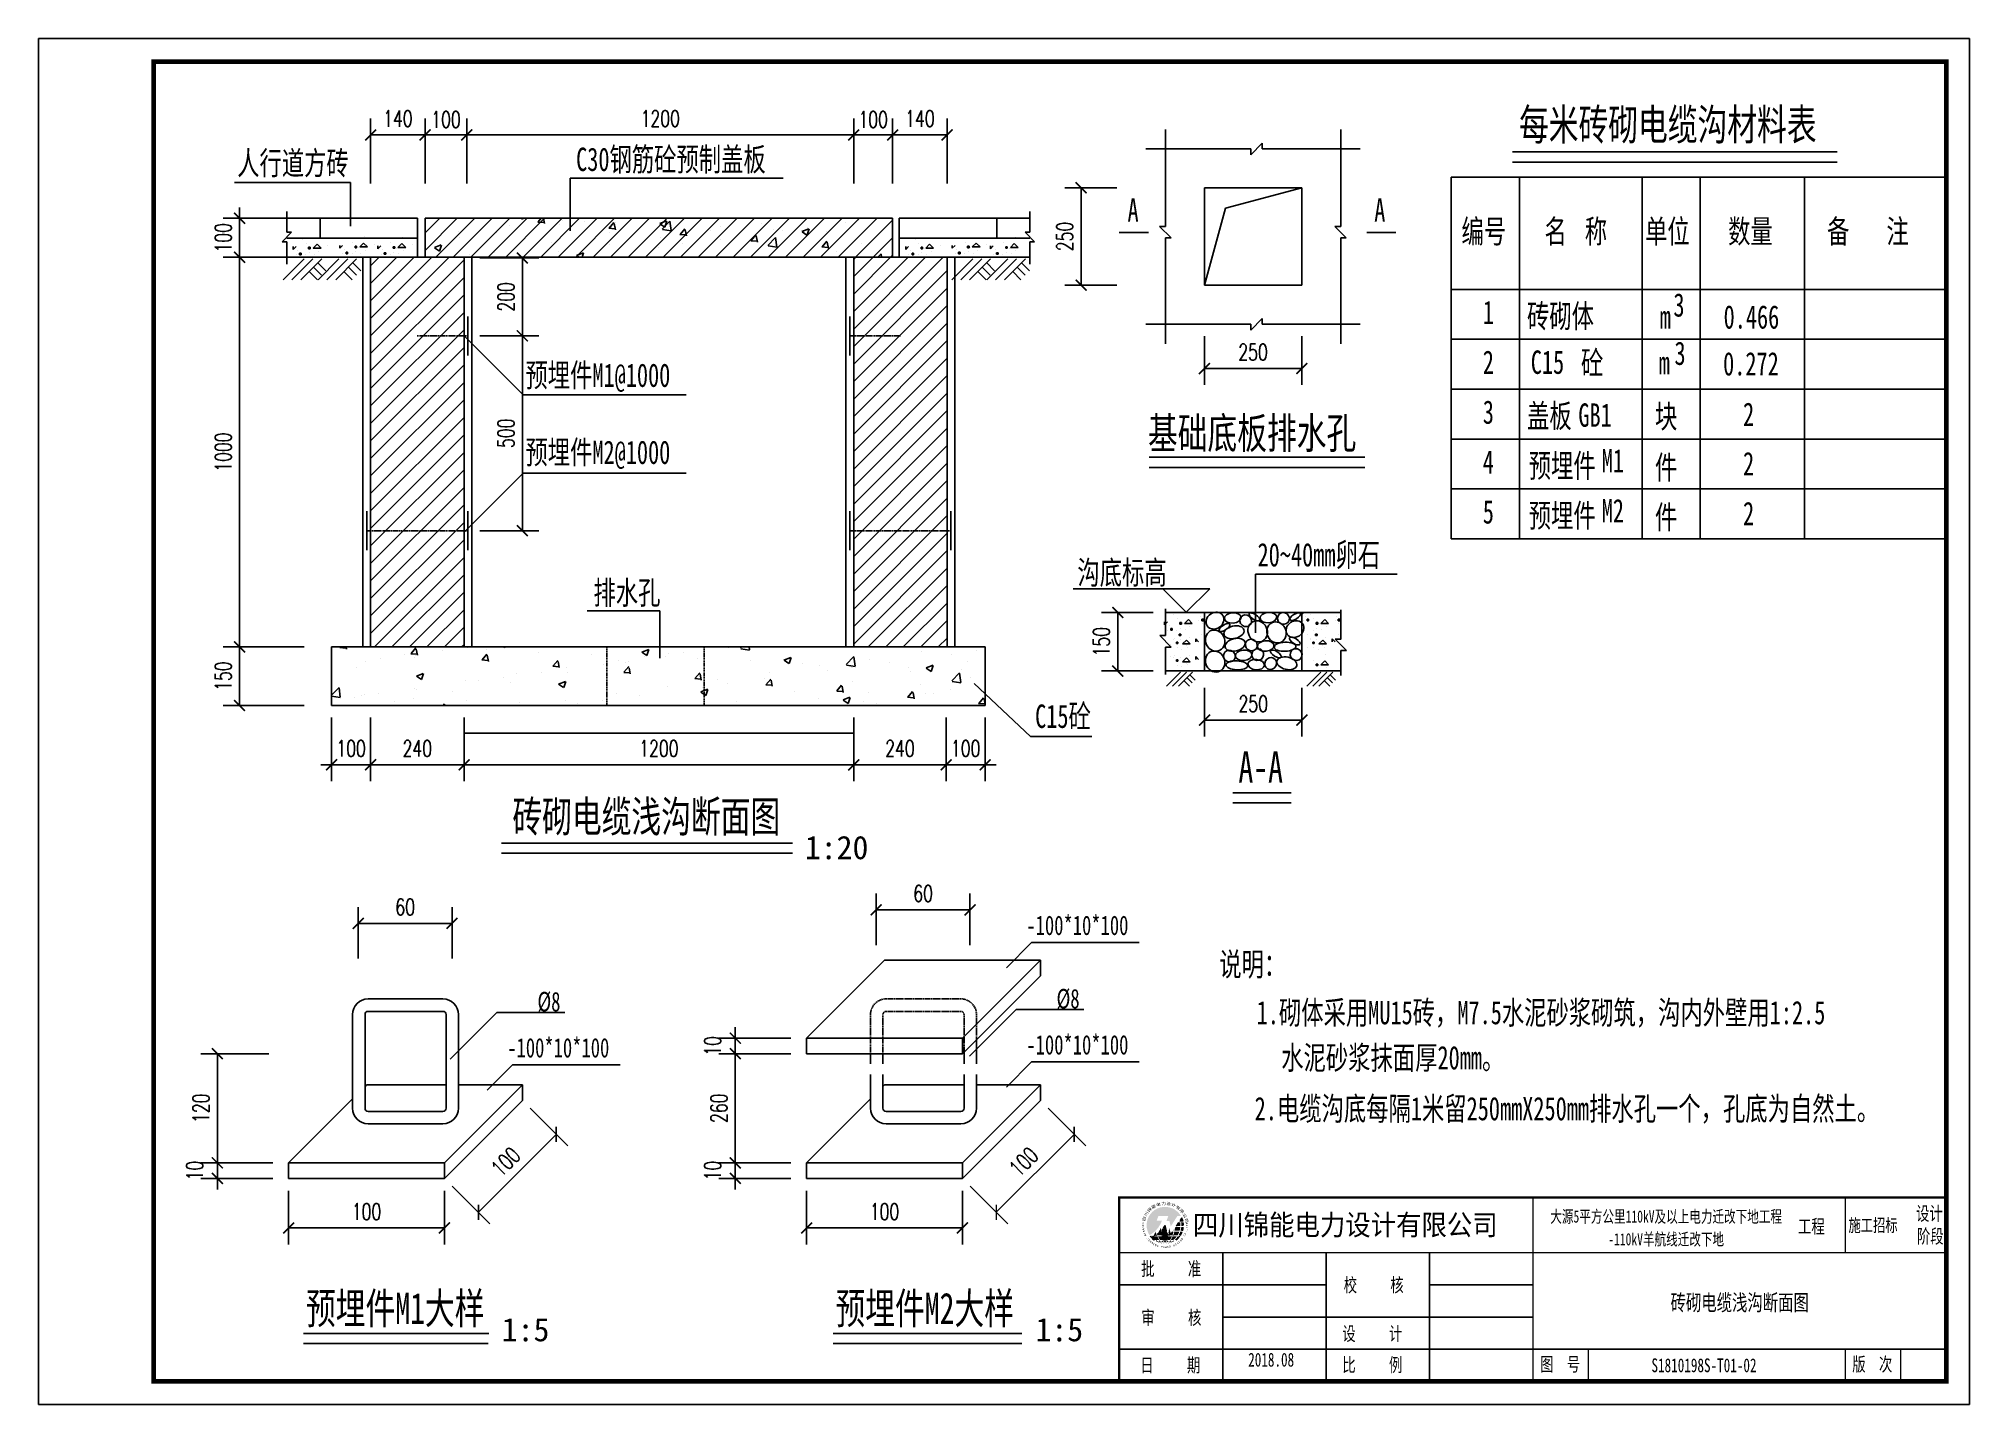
# Model space of a CAD drawing. Extents: x 468464 to 890083, y 3371610 to 6748633.
# Drawn here: x 469225.1 to 469645.1, y 3371613.8 to 3371910.8 of the extents above; entities that cross this region are included whole.
import ezdxf
from ezdxf.enums import TextEntityAlignment as Align

# ---------------------------------------------------------------- set-up
doc = ezdxf.new("R2010")
doc.units = 0
doc.header["$PDSIZE"] = 0.2
doc.linetypes.add('DASH', pattern=[0.35, 0.25, -0.1])
doc.linetypes.add('HIDDEN', pattern=[0.375, 0.25, -0.125])
doc.layers.get('0').update_dxf_attribs({"linetype": 'CONTINUOUS'})
doc.layers.get('Defpoints').update_dxf_attribs({"linetype": 'CONTINUOUS'})
for name, color, linetype in [('ATT', 7, 'CONTINUOUS'), ('DIM1', 3, 'CONTINUOUS'), ('TEXT', 4, 'CONTINUOUS'), ('原状电力线', 7, 'CONTINUOUS'), ('图框', 7, 'CONTINUOUS')]:
    doc.layers.add(name, color=color, linetype=linetype)
doc.styles.add('DIM', font='TXT.shx', dxfattribs={"width": 0.7, "bigfont": 'HZTXT.shx'})
doc.styles.get("Standard").update_dxf_attribs({"font": '', "width": 0.75})
doc.styles.add('宋体-0.71', font='', dxfattribs={"width": 0.71})
doc.styles.add('宋体-0.8', font='', dxfattribs={"width": 0.8})
doc.styles.add('宋体-0.9', font='', dxfattribs={"width": 0.9})
doc.styles.add('宋体B', font='', dxfattribs={"width": 0.7, "height": 3.5})
doc.styles.add('宋体－0.71', font='', dxfattribs={"width": 0.71})
doc.styles.get('Standard').set_extended_font_data('SimSun')
doc.styles.get('宋体-0.71').set_extended_font_data('SimSun')
doc.styles.get('宋体-0.8').set_extended_font_data('SimSun')
doc.styles.get('宋体-0.9').set_extended_font_data('SimSun')
doc.styles.get('宋体B').set_extended_font_data('SimSun')
doc.styles.get('宋体－0.71').set_extended_font_data('SimSun')

msp = doc.modelspace()

# ---------------------------------------------------------------- texts
at = {"color": 0, "insert": (469360.055, 3371759.773), "char_height": 0.0424, "attachment_point": 5}
msp.add_mtext('\\A1;5000', dxfattribs=at)
at = {"layer": 'DIM1', "color": 7, "linetype": 'Continuous', "width": 0.7}
for s, height, p in [('人行道方砖', 5.0847, (469268.32, 3371881.15)), ('C30钢筋砼预制盖板', 5.0847, (469342.05, 3371881.972)), ('A', 5.085, (469462, 3371870.92)), ('A', 5.085, (469515.668, 3371870.92)), ('沟底标高', 5.0847, (469451.091, 3371792.103)), ('20~40mm卵石', 5.0847, (469490.281, 3371795.984)), ('C15砼', 5.0847, (469441.898, 3371760.862)), ('-100*10*100', 4.23729, (469439.993, 3371715.817)), ('%%c8', 4.2373, (469333.636, 3371699.217)), ('%%c8', 4.2373, (469446.559, 3371699.867)), ('-100*10*100', 4.23729, (469327.071, 3371689.191)), ('-100*10*100', 4.23729, (469439.993, 3371689.841))]:
    msp.add_text(s, height=height, dxfattribs=at).set_placement(p)
at = {"layer": 'DIM1', "color": 7, "char_height": 3.5593, "attachment_point": 5, "style": 'DIM'}
for s, insert in [('\\A1;140', (469303.276, 3371893.369)), ('\\A1;100', (469313.742, 3371893.168)), ('\\A1;1200', (469360.352, 3371893.369)), ('\\A1;100', (469406.666, 3371893.168)), ('\\A1;140', (469416.835, 3371893.369)), ('\\A1;250', (469489.311, 3371842.585)), ('\\A1;250', (469489.351, 3371766.119)), ('\\A1;60', (469417.536, 3371724.854)), ('\\A1;60', (469304.863, 3371721.902)), ('\\A1;100', (469296.464, 3371655.675)), ('\\A1;100', (469409.137, 3371655.675))]:
    msp.add_mtext(s, dxfattribs=dict(at, insert=insert))
at = {"layer": 'DIM1', "color": 7, "linetype": 'Continuous', "char_height": 3.5593, "attachment_point": 5, "rotation": 90, "style": 'DIM'}
for s, insert in [('\\A1;100', (469265.279, 3371867.447)), ('\\A1;1000', (469265.279, 3371820.837)), ('\\A1;150', (469265.279, 3371772.108))]:
    msp.add_mtext(s, dxfattribs=dict(at, insert=insert))
at = {"layer": 'DIM1', "color": 7, "char_height": 3.5593, "attachment_point": 5, "style": 'DIM'}
for s, insert, rotation in [('\\A1;250', (469448.34, 3371867.723), 90), ('\\A1;200', (469326.796, 3371854.594), 90), ('\\A1;500', (469326.796, 3371824.933), 90), ('\\A1;150', (469456.324, 3371779.597), 90), ('\\A1;10', (469371.756, 3371691.705), 90), ('\\A1;120', (469260.446, 3371678.146), 90), ('\\A1;260', (469373.119, 3371678.146), 90), ('\\A1;100', (469326.745, 3371666.512), 45), ('\\A1;100', (469439.417, 3371666.512), 45), ('\\A1;10', (469259.084, 3371664.587), 90), ('\\A1;10', (469371.756, 3371664.587), 90)]:
    msp.add_mtext(s, dxfattribs=dict(at, insert=insert, rotation=rotation))
at = {"layer": 'DIM1', "color": 7, "linetype": 'Continuous', "char_height": 3.5593, "attachment_point": 5, "style": 'DIM'}
for s, insert in [('\\A1;100', (469293.106, 3371756.391)), ('\\A1;240', (469307.513, 3371756.391)), ('\\A1;1200', (469360.055, 3371756.391)), ('\\A1;240', (469412.488, 3371756.391)), ('\\A1;100', (469426.786, 3371756.391))]:
    msp.add_mtext(s, dxfattribs=dict(at, insert=insert))
at = {"layer": 'TEXT', "color": 7, "linetype": 'Continuous', "width": 0.7}
for s, p in [('每米砖砌电缆沟材料表', (469547.156, 3371888.682)), ('基础底板排水孔', (469466.437, 3371821.592)), ('A-A', (469486.123, 3371748.97)), ('砖砌电缆浅沟断面图', (469328.193, 3371738.198)), ('预埋件M1大样', (469283.29, 3371631.255)), ('预埋件M2大样', (469398.477, 3371631.255))]:
    msp.add_text(s, height=6.7797, dxfattribs=at).set_placement(p)
at = {"layer": 'TEXT', "color": 7, "width": 0.7}
for s, height, p in [('编号', 5.0847, (469534.637, 3371866.305)), ('名', 5.085, (469552.705, 3371866.305)), ('称', 5.085, (469561.472, 3371866.305)), ('单位', 5.0847, (469574.57, 3371866.305)), ('数量', 5.0847, (469592.641, 3371866.305)), ('备', 5.085, (469614.167, 3371866.305)), ('注', 5.085, (469627.086, 3371866.305)), ('1', 5.085, (469539.278, 3371848.695)), ('砖砌体', 5.0847, (469548.903, 3371847.875)), ('3', 5.085, (469580.751, 3371850.3)), ('0.466', 5.0847, (469591.662, 3371847.693)), ('m', 5.085, (469577.767, 3371847.693)), ('3', 5.085, (469580.977, 3371839.797)), ('预埋件M1@1000', 5.0847, (469331.027, 3371835.026)), ('2', 5.085, (469539.278, 3371837.848)), ('C15', 5.0847, (469549.72, 3371837.853)), ('砼', 5.085, (469560.64, 3371837.739)), ('m', 5.085, (469577.548, 3371837.731)), ('0.272', 5.0847, (469591.558, 3371837.506)), ('3', 5.085, (469539.278, 3371827.001)), ('盖板', 5.0847, (469548.903, 3371826.18)), ('GB1', 5.0847, (469560.074, 3371826.35)), ('块', 5.085, (469576.732, 3371826.08)), ('2', 5.085, (469595.89, 3371826.532)), ('预埋件M2@1000', 5.0847, (469331.027, 3371818.267)), ('4', 5.085, (469539.278, 3371816.153)), ('预埋件', 5.0847, (469549.272, 3371815.342)), ('M1', 5.0847, (469565.146, 3371816.407)), ('件', 5.085, (469576.732, 3371814.988)), ('2', 5.085, (469595.89, 3371815.795)), ('M2', 5.0847, (469565.146, 3371805.56)), ('5', 5.085, (469539.278, 3371805.306)), ('预埋件', 5.0847, (469549.272, 3371804.495)), ('件', 5.085, (469576.732, 3371804.14)), ('2', 5.085, (469595.89, 3371804.947)), ('排水孔', 5.0847, (469345.818, 3371787.739)), ('说明：', 5.0847, (469481.946, 3371706.916)), ('1.砌体采用MU15砖，M7.5水泥砂浆砌筑，沟内外壁用1:2.5', 5.08475, (469490.087, 3371696.41)), ('水泥砂浆抹面厚20mm。', 5.08475, (469495.436, 3371686.606)), ('2.电缆沟底每隔1米留250mmX250mm排水孔一个，孔底为自然土。', 5.08475, (469489.652, 3371675.532))]:
    msp.add_text(s, height=height, dxfattribs=at).set_placement(p)
at = {"layer": 'TEXT', "color": 7, "linetype": 'Continuous'}
for s, p in [('1:20', (469391.796, 3371732.311)), ('1:5', (469325.868, 3371627.474)), ('1:5', (469441.975, 3371627.474))]:
    msp.add_text(s, height=5.0847, dxfattribs=at).set_placement(p)
at = {"layer": '原状电力线'}
for s, height, style, width, p in [('四川锦能电力设计有限公司', 4.5, '宋体-0.9', 0.9, (469476.224, 3371650.545)), ('设计', 3, '宋体-0.71', 0.71, (469633.527, 3371653.766)), ('工程', 3, '宋体-0.71', 0.71, (469607.854, 3371650.955)), ('施工招标', 2.8, '宋体B', 0.7, (469618.822, 3371651.308)), ('阶段', 3, '宋体-0.71', 0.71, (469633.713, 3371648.809)), ('批     准', 3, '宋体-0.71', 0.71, (469464.965, 3371641.738)), ('校     核', 3, '宋体-0.71', 0.71, (469509.019, 3371638.213)), ('审     核', 3, '宋体-0.71', 0.71, (469465.011, 3371631.137)), ('设     计', 3, '宋体-0.71', 0.71, (469508.724, 3371627.624)), ('日     期', 3, '宋体-0.71', 0.71, (469464.761, 3371620.784)), ('比     例', 3, '宋体-0.71', 0.71, (469508.724, 3371620.86)), ('图  号', 3, '宋体-0.71', 0.71, (469551.752, 3371620.987)), ('版  次', 3, '宋体-0.71', 0.71, (469619.651, 3371620.987))]:
    msp.add_text(s, height=height, dxfattribs=dict(at, style=style, width=width)).set_placement(p)
at = {"layer": '原状电力线', "style": '宋体B', "width": 0.7}
for s, height, p in [('大源5平方公里110kV及以上电力迁改下地工程', 2.64, (469579.167, 3371654.607)), ('-110kV羊航线迁改下地', 2.64, (469579.167, 3371649.666)), ('砖砌电缆浅沟断面图', 3.5, (469595.169, 3371635.905)), ('2018.08', 3, (469493.246, 3371623.471)), ('S1810198S-T01-02', 3, (469587.396, 3371622.256))]:
    msp.add_text(s, height=height, dxfattribs=at).set_placement(p, align=Align.MIDDLE_CENTER)

# ---------------------------------------------------------------- blocks, each defined once
blk = doc.blocks.new('_ARCHTICK')
at = {"color": 0, "linetype": 'ByBlock', "const_width": 0.15}
blk.add_lwpolyline([(-0.5, -0.5), (0.5, 0.5)], dxfattribs=at)
blk = doc.blocks.new('锦能logo')
h = blk.add_hatch(color=256)
h.set_gradient(color1=(0, 0, 255), color2=(209, 209, 255), rotation=135, one_color=1, tint=0.91, name='CURVED')
h.paths.add_polyline_path([(2956.98, 7398.65, 0.143789), (2957.62, 7396.49, 0.18278), (2960.32, 7399.67), (2959.18, 7399.67), (2959.55, 7400.67), (2961.71, 7400.67), (2961.29, 7399.56), (2961.94, 7399.56), (2962.23, 7398.38), (2963.68, 7400.67), (2964.43, 7400.67, 0.7651)])
h = blk.add_hatch(color=256)
edge = h.paths.add_edge_path()
edge.add_ellipse((2960.98, 7398.65), major_axis=(0, 4), ratio=0.222792, start_angle=112.994, end_angle=123.367, ccw=False)
edge.add_arc((2957.63, 7401.12), 4.76, 290.4303, 302.1628, ccw=False)
edge.add_spline(control_points=[(2959.29, 7396.66), (2959.31, 7396.59), (2959.34, 7396.52), (2959.36, 7396.45)], knot_values=[2.110627, 2.110627, 2.110627, 2.110627, 2.174523, 2.174523, 2.174523, 2.174523], degree=3, periodic=0)
edge.add_line((2959.36, 7396.45), (2960.24, 7396.45))
edge = h.paths.add_edge_path()
edge.add_ellipse((2960.98, 7398.65), major_axis=(0, 4), ratio=0.548638, start_angle=120.987, end_angle=123.367, ccw=False)
edge.add_arc((2957.63, 7401.12), 4.76, 281.3366, 288.0218, ccw=False)
edge.add_line((2958.56, 7396.45), (2959.15, 7396.45))
edge = h.paths.add_edge_path()
edge.add_ellipse((2960.98, 7398.65), major_axis=(0, 4), ratio=0.886255, start_angle=126.8699, end_angle=143.1301, ccw=False)
edge.add_line((2958.15, 7396.25), (2957.78, 7396.25))
edge.add_arc((2960.98, 7398.65), 4, 216.8699, 233.1301)
edge.add_line((2958.58, 7395.45), (2958.85, 7395.45))
edge = h.paths.add_edge_path()
edge.add_ellipse((2960.98, 7398.65), major_axis=(0, 4), ratio=0.548638, start_angle=126.8699, end_angle=143.1301, ccw=False)
edge.add_line((2959.23, 7396.25), (2958.39, 7396.25))
edge.add_spline(control_points=[(2958.39, 7396.25), (2958.43, 7396.2), (2958.47, 7396.14), (2958.51, 7396.09)], knot_values=[2.251264, 2.251264, 2.251264, 2.251264, 2.308951, 2.308951, 2.308951, 2.308951], degree=3, periodic=0)
edge.add_spline(control_points=[(2958.51, 7396.09), (2958.58, 7396.01), (2958.65, 7395.93), (2958.72, 7395.86)], knot_values=[2.308951, 2.308951, 2.308951, 2.308951, 2.395547, 2.395547, 2.395547, 2.395547], degree=3, periodic=0)
edge.add_spline(control_points=[(2958.72, 7395.86), (2958.78, 7395.79), (2958.85, 7395.72), (2958.92, 7395.66)], knot_values=[2.395547, 2.395547, 2.395547, 2.395547, 2.475106, 2.475106, 2.475106, 2.475106], degree=3, periodic=0)
edge.add_spline(control_points=[(2958.92, 7395.66), (2959, 7395.59), (2959.08, 7395.53), (2959.16, 7395.47)], knot_values=[2.475106, 2.475106, 2.475106, 2.475106, 2.561933, 2.561933, 2.561933, 2.561933], degree=3, periodic=0)
edge.add_spline(control_points=[(2959.16, 7395.47), (2959.16, 7395.46), (2959.17, 7395.46), (2959.18, 7395.45)], knot_values=[2.561933, 2.561933, 2.561933, 2.561933, 2.568995, 2.568995, 2.568995, 2.568995], degree=3, periodic=0)
edge.add_line((2959.18, 7395.45), (2959.66, 7395.45))
edge = h.paths.add_edge_path()
edge.add_ellipse((2960.98, 7398.65), major_axis=(0, 4), ratio=0.222792, start_angle=126.8699, end_angle=143.1301, ccw=False)
edge.add_line((2960.27, 7396.25), (2959.44, 7396.25))
edge.add_spline(control_points=[(2959.44, 7396.25), (2959.57, 7395.97), (2959.71, 7395.72), (2959.89, 7395.49), (2959.9, 7395.47), (2959.92, 7395.45)], knot_values=[2.239461, 2.239461, 2.239461, 2.239461, 2.525165, 2.525165, 2.553069, 2.553069, 2.553069, 2.553069], degree=3, periodic=0)
edge.add_line((2959.92, 7395.45), (2960.45, 7395.45))
edge = h.paths.add_edge_path()
edge.add_ellipse((2960.98, 7398.65), major_axis=(0, 4), ratio=0.886255, start_angle=148.2117, end_angle=180, ccw=False)
edge.add_line((2959.11, 7395.25), (2958.87, 7395.25))
edge.add_arc((2960.98, 7398.65), 4, 238.2117, 270)
h = blk.add_hatch(color=256)
edge = h.paths.add_edge_path()
edge.add_line((2960.3, 7397.45), (2961.28, 7397.45))
edge.add_line((2961.28, 7397.45), (2961.03, 7398.65))
edge.add_arc((2949.4, 7404.86), 13.18, 325.8302, 331.9251, ccw=False)
h.paths.add_polyline_path([(2960.66, 7395.45), (2960.47, 7396.25), (2961.49, 7396.25), (2961.31, 7395.45)])
edge = h.paths.add_edge_path()
edge.add_line((2961.55, 7396.68), (2961.52, 7396.45))
edge.add_line((2961.52, 7396.45), (2960.44, 7396.45))
edge.add_line((2960.44, 7396.45), (2960.34, 7397.26))
edge.add_line((2960.34, 7397.26), (2961.33, 7397.25))
edge.add_line((2961.33, 7397.25), (2961.37, 7397.01))
edge.add_arc((2961.87, 7397.07), 0.5, 186.2826, 230.692)
h.paths.add_polyline_path([(2959.29, 7396.66), (2960.16, 7397.09), (2960.14, 7397.26)])
h = blk.add_hatch(color=256)
edge = h.paths.add_edge_path()
edge.add_ellipse((2960.98, 7398.65), major_axis=(0, 4), ratio=0.548638, start_angle=148.2117, end_angle=156.435, ccw=False)
edge.add_line((2959.83, 7395.25), (2959.49, 7395.25))
edge.add_spline(control_points=[(2959.49, 7395.25), (2959.5, 7395.25), (2959.51, 7395.24), (2959.71, 7395.13), (2959.9, 7395.05), (2960.1, 7394.99)], knot_values=[2.675862, 2.675862, 2.675862, 2.675862, 2.685596, 2.685596, 2.874262, 2.874262, 2.874262, 2.874262], degree=3, periodic=0)
edge = h.paths.add_edge_path()
edge.add_ellipse((2960.98, 7398.65), major_axis=(0, 4), ratio=0.222792, start_angle=148.2117, end_angle=159.735, ccw=False)
edge.add_line((2960.51, 7395.25), (2960.1, 7395.25))
edge.add_spline(control_points=[(2960.1, 7395.25), (2960.27, 7395.09), (2960.45, 7394.98), (2960.64, 7394.91), (2960.66, 7394.91), (2960.67, 7394.9)], knot_values=[2.660183, 2.660183, 2.660183, 2.660183, 2.946026, 2.946026, 2.973172, 2.973172, 2.973172, 2.973172], degree=3, periodic=0)
edge = h.paths.add_edge_path(flags=17)
edge.add_spline(control_points=[(2961.86, 7394.99), (2962.07, 7395.05), (2962.28, 7395.14), (2962.47, 7395.25)], knot_values=[3.408957, 3.408957, 3.408957, 3.408957, 3.607306, 3.607306, 3.607306, 3.607306], degree=3, periodic=0)
edge.add_line((2962.47, 7395.25), (2962.14, 7395.25))
edge.add_ellipse((2960.98, 7398.65), major_axis=(0, 4), ratio=0.548638, start_angle=203.5677, end_angle=211.7883, ccw=False)
edge = h.paths.add_edge_path()
edge.add_line((2963.09, 7395.25), (2962.85, 7395.25))
edge.add_ellipse((2960.98, 7398.65), major_axis=(0, 4), ratio=0.886255, start_angle=180, end_angle=211.7883, ccw=False)
edge.add_arc((2960.98, 7398.65), 4, 270, 301.7883)
h = blk.add_hatch(color=256)
edge = h.paths.add_edge_path()
edge.add_spline(control_points=[(2962.87, 7397.45), (2962.89, 7397.54), (2962.9, 7397.63), (2962.91, 7397.72)], knot_values=[4.398468, 4.398468, 4.398468, 4.398468, 4.469671, 4.469671, 4.469671, 4.469671], degree=3, periodic=0)
edge.add_line((2962.91, 7397.72), (2962.73, 7397.45))
edge.add_line((2962.73, 7397.45), (2962.87, 7397.45))
edge = h.paths.add_edge_path()
edge.add_spline(control_points=[(2962.6, 7396.45), (2962.64, 7396.56), (2962.68, 7396.67), (2962.76, 7396.93), (2962.8, 7397.09), (2962.83, 7397.25)], knot_values=[4.108646, 4.108646, 4.108646, 4.108646, 4.208608, 4.208608, 4.343707, 4.343707, 4.343707, 4.343707], degree=3, periodic=0)
edge.add_line((2962.83, 7397.25), (2962.6, 7397.25))
edge.add_line((2962.6, 7397.25), (2962.27, 7396.77))
edge.add_arc((2961.87, 7397.07), 0.5, 255.2324, 323.2896, ccw=False)
edge.add_ellipse((2960.98, 7398.65), major_axis=(0, 4), ratio=0.222792, start_angle=236.633, end_angle=238.8201, ccw=False)
edge.add_line((2961.73, 7396.45), (2962.6, 7396.45))
edge = h.paths.add_edge_path()
edge.add_spline(control_points=[(2962.04, 7395.45), (2962.08, 7395.49), (2962.11, 7395.53), (2962.28, 7395.77), (2962.41, 7396), (2962.52, 7396.25)], knot_values=[3.730063, 3.730063, 3.730063, 3.730063, 3.787747, 3.787747, 4.043715, 4.043715, 4.043715, 4.043715], degree=3, periodic=0)
edge.add_line((2962.52, 7396.25), (2961.69, 7396.25))
edge.add_ellipse((2960.98, 7398.65), major_axis=(0, 4), ratio=0.222792, start_angle=216.8699, end_angle=233.1301, ccw=False)
edge.add_line((2961.52, 7395.45), (2962.04, 7395.45))
edge = h.paths.add_edge_path()
edge.add_spline(control_points=[(2961.69, 7395.11), (2961.71, 7395.13), (2961.73, 7395.14), (2961.76, 7395.16)], knot_values=[3.526918, 3.526918, 3.526918, 3.526918, 3.566033, 3.566033, 3.566033, 3.566033], degree=3, periodic=0)
edge.add_spline(control_points=[(2961.76, 7395.16), (2961.79, 7395.19), (2961.82, 7395.22), (2961.86, 7395.25)], knot_values=[3.566033, 3.566033, 3.566033, 3.566033, 3.621489, 3.621489, 3.621489, 3.621489], degree=3, periodic=0)
edge.add_spline(control_points=[(2961.86, 7395.25), (2961.86, 7395.25), (2961.86, 7395.25), (2961.86, 7395.25)], knot_values=[3.621489, 3.621489, 3.621489, 3.621489, 3.622944, 3.622944, 3.622944, 3.622944], degree=3, periodic=0)
edge.add_line((2961.86, 7395.25), (2961.45, 7395.25))
edge.add_ellipse((2960.98, 7398.65), major_axis=(0, 4), ratio=0.222792, start_angle=200.2593, end_angle=211.7883, ccw=False)
edge.add_spline(control_points=[(2961.29, 7394.9), (2961.31, 7394.91), (2961.32, 7394.91), (2961.34, 7394.92)], knot_values=[3.309936, 3.309936, 3.309936, 3.309936, 3.338035, 3.338035, 3.338035, 3.338035], degree=3, periodic=0)
edge.add_spline(control_points=[(2961.34, 7394.92), (2961.36, 7394.93), (2961.38, 7394.93), (2961.4, 7394.94), (2961.4, 7394.94), (2961.41, 7394.95)], knot_values=[3.338035, 3.338035, 3.338035, 3.338035, 3.366886, 3.366886, 3.375289, 3.375289, 3.375289, 3.375289], degree=3, periodic=0)
edge.add_spline(control_points=[(2961.41, 7394.95), (2961.43, 7394.96), (2961.46, 7394.97), (2961.48, 7394.98)], knot_values=[3.375289, 3.375289, 3.375289, 3.375289, 3.414032, 3.414032, 3.414032, 3.414032], degree=3, periodic=0)
edge.add_spline(control_points=[(2961.48, 7394.98), (2961.5, 7394.99), (2961.53, 7395), (2961.55, 7395.02)], knot_values=[3.414032, 3.414032, 3.414032, 3.414032, 3.450925, 3.450925, 3.450925, 3.450925], degree=3, periodic=0)
edge.add_spline(control_points=[(2961.55, 7395.02), (2961.57, 7395.03), (2961.6, 7395.05), (2961.62, 7395.06)], knot_values=[3.450925, 3.450925, 3.450925, 3.450925, 3.49003, 3.49003, 3.49003, 3.49003], degree=3, periodic=0)
edge.add_spline(control_points=[(2961.62, 7395.06), (2961.64, 7395.08), (2961.66, 7395.09), (2961.69, 7395.11)], knot_values=[3.49003, 3.49003, 3.49003, 3.49003, 3.526918, 3.526918, 3.526918, 3.526918], degree=3, periodic=0)
h = blk.add_hatch(color=256)
edge = h.paths.add_edge_path()
edge.add_spline(control_points=[(2964.32, 7398.45), (2964.33, 7398.72), (2964.32, 7398.99), (2964.28, 7399.25)], knot_values=[4.660049, 4.660049, 4.660049, 4.660049, 4.870036, 4.870036, 4.870036, 4.870036], degree=3, periodic=0)
edge.add_line((2964.28, 7399.25), (2963.95, 7399.25))
edge.add_line((2963.95, 7399.25), (2963.41, 7398.45))
edge.add_line((2963.41, 7398.45), (2964.32, 7398.45))
edge = h.paths.add_edge_path()
edge.add_line((2964.94, 7399.25), (2964.49, 7399.25))
edge.add_ellipse((2960.98, 7398.65), major_axis=(0, 4), ratio=0.886255, start_angle=267.134, end_angle=278.6269, ccw=False)
edge.add_line((2964.52, 7398.45), (2964.98, 7398.45))
edge.add_arc((2960.98, 7398.65), 4, 357.134, 360)
edge.add_arc((2960.98, 7398.65), 4, 0, 8.6269)
edge = h.paths.add_edge_path()
edge.add_spline(control_points=[(2964.15, 7397.45), (2964.23, 7397.7), (2964.28, 7397.96), (2964.31, 7398.23), (2964.31, 7398.24), (2964.31, 7398.25)], knot_values=[4.392859, 4.392859, 4.392859, 4.392859, 4.597509, 4.597509, 4.607555, 4.607555, 4.607555, 4.607555], degree=3, periodic=0)
edge.add_line((2964.31, 7398.25), (2963.27, 7398.25))
edge.add_line((2963.27, 7398.25), (2963.15, 7398.08))
edge.add_ellipse((2960.98, 7398.65), major_axis=(0, 4), ratio=0.548638, start_angle=252.5424, end_angle=261.6829, ccw=False)
edge.add_line((2963.07, 7397.45), (2964.15, 7397.45))
edge = h.paths.add_edge_path()
edge.add_line((2964.96, 7398.25), (2964.51, 7398.25))
edge.add_ellipse((2960.98, 7398.65), major_axis=(0, 4), ratio=0.886255, start_angle=252.5424, end_angle=264.2608, ccw=False)
edge.add_line((2964.36, 7397.45), (2964.8, 7397.45))
edge.add_arc((2960.98, 7398.65), 4, 342.5424, 354.2608)
edge = h.paths.add_edge_path()
edge.add_spline(control_points=[(2963.71, 7396.45), (2963.72, 7396.48), (2963.74, 7396.5), (2963.89, 7396.75), (2964, 7397), (2964.09, 7397.25)], knot_values=[4.097935, 4.097935, 4.097935, 4.097935, 4.11953, 4.11953, 4.337107, 4.337107, 4.337107, 4.337107], degree=3, periodic=0)
edge.add_line((2964.09, 7397.25), (2963.04, 7397.25))
edge.add_ellipse((2960.98, 7398.65), major_axis=(0, 4), ratio=0.548638, start_angle=236.633, end_angle=249.5127, ccw=False)
edge.add_line((2962.81, 7396.45), (2963.71, 7396.45))
edge = h.paths.add_edge_path()
edge.add_line((2964.73, 7397.25), (2964.3, 7397.25))
edge.add_ellipse((2960.98, 7398.65), major_axis=(0, 4), ratio=0.886255, start_angle=236.633, end_angle=249.5127, ccw=False)
edge.add_line((2963.94, 7396.45), (2964.32, 7396.45))
edge.add_arc((2960.98, 7398.65), 4, 326.633, 339.5127)
edge = h.paths.add_edge_path()
edge.add_spline(control_points=[(2962.78, 7395.45), (2963.08, 7395.67), (2963.35, 7395.94), (2963.57, 7396.25)], knot_values=[3.714253, 3.714253, 3.714253, 3.714253, 4.031886, 4.031886, 4.031886, 4.031886], degree=3, periodic=0)
edge.add_line((2963.57, 7396.25), (2962.74, 7396.25))
edge.add_ellipse((2960.98, 7398.65), major_axis=(0, 4), ratio=0.548638, start_angle=216.8699, end_angle=233.1301, ccw=False)
edge.add_line((2962.3, 7395.45), (2962.78, 7395.45))
edge = h.paths.add_edge_path()
edge.add_line((2964.18, 7396.25), (2963.82, 7396.25))
edge.add_ellipse((2960.98, 7398.65), major_axis=(0, 4), ratio=0.886255, start_angle=216.8699, end_angle=233.1301, ccw=False)
edge.add_line((2963.11, 7395.45), (2963.38, 7395.45))
edge.add_arc((2960.98, 7398.65), 4, 306.8699, 323.1301)
h = blk.add_hatch(color=256)
edge = h.paths.add_edge_path()
edge.add_line((2964.64, 7400.28), (2964.36, 7399.87))
edge.add_ellipse((2960.98, 7398.65), major_axis=(0, 4), ratio=0.886255, start_angle=281.537, end_angle=287.6521, ccw=False)
edge.add_line((2964.45, 7399.45), (2964.9, 7399.45))
edge.add_arc((2960.98, 7398.65), 4, 11.537, 23.9613)
edge = h.paths.add_edge_path()
edge.add_spline(control_points=[(2964.25, 7399.45), (2964.24, 7399.52), (2964.22, 7399.58), (2964.21, 7399.65)], knot_values=[4.923286, 4.923286, 4.923286, 4.923286, 4.974821, 4.974821, 4.974821, 4.974821], degree=3, periodic=0)
edge.add_line((2964.21, 7399.65), (2964.08, 7399.45))
edge.add_line((2964.08, 7399.45), (2964.25, 7399.45))
h = blk.add_hatch(color=256)
edge = h.paths.add_edge_path()
edge.add_spline(control_points=[(2960.98, 7394.85), (2960.98, 7394.85), (2960.99, 7394.86), (2961.04, 7394.89), (2961.07, 7394.93), (2961.15, 7395.05), (2961.19, 7395.14), (2961.24, 7395.25)], knot_values=[3.169312, 3.169312, 3.169312, 3.169312, 3.323782, 3.323782, 3.478251, 3.478251, 3.660927, 3.660927, 3.660927, 3.660927], degree=3, periodic=0)
edge.add_line((2961.24, 7395.25), (2960.73, 7395.25))
edge.add_spline(control_points=[(2960.73, 7395.25), (2960.78, 7395.11), (2960.84, 7395.01), (2960.92, 7394.89), (2960.95, 7394.87), (2960.98, 7394.85), (2960.98, 7394.85), (2960.98, 7394.85)], knot_values=[2.622272, 2.622272, 2.622272, 2.622272, 2.850686, 2.850686, 3.018171, 3.018171, 3.113873, 3.113873, 3.113873, 3.113873], degree=3, periodic=0)
for p, q in [((2960.14, 7397.26), (2959.29, 7396.66)), ((2959.29, 7396.66), (2960.16, 7397.09)), ((2960.16, 7397.09), (2960.14, 7397.26)), ((2960.3, 7397.45), (2961.28, 7397.45)), ((2960.34, 7397.26), (2961.33, 7397.25)), ((2960.34, 7397.26), (2960.44, 7396.45)), ((2960.44, 7396.45), (2961.52, 7396.45)), ((2960.47, 7396.25), (2961.49, 7396.25)), ((2960.66, 7395.45), (2960.47, 7396.25)), ((2961.49, 7396.25), (2961.31, 7395.45)), ((2961.55, 7396.68), (2961.52, 7396.45)), ((2961.31, 7395.45), (2960.66, 7395.45))]:
    blk.add_line(p, q)
at = {"color": 7, "lineweight": 0}
for p, q in [((2961.28, 7397.45), (2961.03, 7398.65)), ((2961.37, 7397.01), (2961.33, 7397.25)), ((2962.6, 7397.25), (2962.27, 7396.77)), ((2963.95, 7399.25), (2963.41, 7398.45)), ((2964.64, 7400.28), (2964.36, 7399.87))]:
    blk.add_line(p, q, dxfattribs=at)
for centre, radius, start, end in [((2960.98, 7398.65), 4, 216.8699, 233.1301), ((2957.63, 7401.12), 4.76, 281.3366, 288.0218), ((2949.4, 7404.86), 13.18, 325.8302, 331.9251), ((2961.87, 7397.07), 0.5, 186.2826, 230.692), ((2961.87, 7397.07), 0.5, 255.2324, 323.2896), ((2960.98, 7398.65), 4, 306.8699, 323.1301), ((2960.98, 7398.65), 4, 326.633, 339.5127), ((2960.98, 7398.65), 4, 11.537, 23.9613), ((2960.98, 7398.65), 4, 342.5424, 354.2608), ((2960.98, 7398.65), 4, 0, 8.6269)]:
    blk.add_arc(centre, radius, start, end, dxfattribs=at)
for start_param, end_param in [(2.214297, 2.498092), (4.913747, 5.020476)]:
    blk.add_ellipse((2960.98, 7398.65), major_axis=(0, 4), ratio=0.886255, start_param=start_param, end_param=end_param)
blk.add_open_spline([(2958.39, 7396.25), (2958.61, 7395.94), (2958.88, 7395.67), (2959.18, 7395.45)], degree=3)
at = {"width": 1.2}
for s, height, rotation, style, p in [('四', 0.6, 75, '宋体-0.8', (2956.62, 7399.49)), ('川', 0.6, 61.3636, '宋体-0.8', (2956.93, 7400.54)), ('锦', 0.6, 47.7273, '宋体-0.9', (2957.51, 7401.42)), ('能', 0.6, 34.0909, '宋体-0.8', (2958.25, 7402.17)), ('电', 0.6, 20.4545, '宋体-0.8', (2959.17, 7402.69)), ('力', 0.6, 6.8182, '宋体-0.71', (2960.19, 7402.99)), ('设', 0.6, 353.1818, '宋体－0.71', (2961.22, 7403.09)), ('计', 0.6, 339.5455, '宋体-0.8', (2962.26, 7402.92)), ('有', 0.6, 325.9091, '宋体-0.8', (2963.23, 7402.48)), ('限', 0.6, 312.2727, '宋体－0.71', (2964.08, 7401.87)), ('公', 0.6, 298.6364, '宋体-0.8', (2964.76, 7401.05)), ('I', 0.4, 268.4132, '宋体-0.8', (2956.01, 7398.82)), ('S', 0.4, 262.9846, '宋体-0.8', (2956.04, 7399.29)), ('C', 0.4, 273.8418, '宋体-0.8', (2956.01, 7398.35)), ('H', 0.4, 279.2703, '宋体-0.8', (2956.07, 7397.88)), ('U', 0.4, 284.6989, '宋体-0.8', (2956.16, 7397.42)), ('A', 0.4, 290.1275, '宋体-0.8', (2956.3, 7396.97)), ('N', 0.4, 295.5561, '宋体-0.8', (2956.48, 7396.53)), ('C', 0.4, 60.4132, '宋体-0.8', (2965.3, 7396.17)), ('O', 0.4, 65.8418, '宋体-0.8', (2965.51, 7396.59)), ('司', 0.6, 285, '宋体-0.8', (2965.24, 7400.09)), ('L', 0.4, 82.1275, '宋体-0.8', (2965.91, 7397.95)), ('D', 0.4, 92.9846, '宋体-0.8', (2965.95, 7398.89)), ('T', 0.4, 87.5561, '宋体-0.8', (2965.95, 7398.42)), ('.', 0.4, 71.2703, '宋体-0.8', (2965.69, 7397.03)), (',', 0.4, 76.6989, '宋体-0.8', (2965.82, 7397.48)), ('J', 0.4, 306.4132, '宋体-0.8', (2956.96, 7395.72)), ('I', 0.4, 311.8418, '宋体-0.8', (2957.26, 7395.35)), ('N', 0.4, 317.2703, '宋体-0.8', (2957.59, 7395.02)), ('N', 0.4, 322.6989, '宋体-0.8', (2957.94, 7394.71)), ('E', 0.4, 328.1275, '宋体-0.8', (2958.33, 7394.44)), ('N', 0.4, 333.5561, '宋体-0.8', (2958.74, 7394.21)), ('G', 0.4, 338.9846, '宋体-0.8', (2959.17, 7394.02)), ('P', 0.4, 349.8418, '宋体-0.8', (2960.08, 7393.76)), ('O', 0.4, 355.2703, '宋体-0.8', (2960.55, 7393.7)), ('W', 0.4, 0.6989, '宋体-0.8', (2961.02, 7393.68)), ('E', 0.4, 6.1275, '宋体-0.8', (2961.49, 7393.7)), ('R', 0.4, 11.5561, '宋体-0.8', (2961.95, 7393.77)), ('D', 0.4, 22.4132, '宋体-0.8', (2962.85, 7394.04)), ('E', 0.4, 27.8418, '宋体-0.8', (2963.28, 7394.24)), ('S', 0.4, 33.2703, '宋体-0.8', (2963.69, 7394.48)), ('I', 0.4, 38.6989, '宋体-0.8', (2964.07, 7394.75)), ('G', 0.4, 44.1275, '宋体-0.8', (2964.43, 7395.06)), ('N', 0.4, 49.5561, '宋体-0.8', (2964.75, 7395.41))]:
    blk.add_text(s, height=height, rotation=rotation, dxfattribs=dict(at, style=style)).set_placement(p)

# ---------------------------------------------------------------- linework, layer by layer
at = {"color": 7}
for p, q in [((469470.243, 3371869.93), (469470.243, 3371891.028)), ((469508.378, 3371869.93), (469508.378, 3371891.028)), ((469488.815, 3371886.791), (469466.005, 3371886.791)), ((469488.815, 3371885.512), (469491.307, 3371888.007)), ((469488.815, 3371885.512), (469488.815, 3371886.791)), ((469491.307, 3371886.791), (469491.307, 3371888.007)), ((469512.616, 3371886.791), (469491.307, 3371886.791)), ((469292.993, 3371879.455), (469267.741, 3371879.455)), ((469292.993, 3371869.991), (469292.993, 3371879.455)), ((469387.095, 3371880.419), (469340.771, 3371880.419)), ((469340.771, 3371880.419), (469340.771, 3371868.967)), ((469478.717, 3371878.316), (469478.717, 3371857.13)), ((469499.904, 3371878.316), (469478.717, 3371878.316)), ((469483.31, 3371873.878), (469499.904, 3371878.316)), ((469499.904, 3371857.13), (469499.904, 3371878.316)), ((469640.212, 3371880.637), (469532.399, 3371880.637)), ((469567.161, 3371880.637), (469640.212, 3371880.637)), ((469640.212, 3371880.637), (469640.212, 3371801.992)), ((469478.717, 3371857.13), (469483.31, 3371873.878)), ((469279.127, 3371873.144), (469279.127, 3371868.67)), ((469307.533, 3371871.684), (469279.127, 3371871.684)), ((469286.346, 3371867.337), (469286.346, 3371871.684)), ((469307.533, 3371867.337), (469307.533, 3371871.684)), ((469309.208, 3371868.515), (469312.377, 3371871.684)), ((469309.208, 3371864.71), (469316.182, 3371871.684)), ((469410.903, 3371871.684), (469309.208, 3371871.684)), ((469309.208, 3371871.684), (469309.208, 3371863.209)), ((469311.512, 3371863.209), (469319.987, 3371871.684)), ((469315.318, 3371863.209), (469323.792, 3371871.684)), ((469319.123, 3371863.209), (469327.597, 3371871.684)), ((469322.928, 3371863.209), (469331.403, 3371871.684)), ((469326.733, 3371863.209), (469335.208, 3371871.684)), ((469327.562, 3371870.224), (469327.562, 3371870.224)), ((469330.114, 3371871.684), (469330.388, 3371871.5)), ((469330.407, 3371871.512), (469330.465, 3371871.684)), ((469330.538, 3371863.209), (469339.013, 3371871.684)), ((469333.745, 3371870.87), (469335.031, 3371870.758)), ((469333.787, 3371870.887), (469334.456, 3371871.684)), ((469334.344, 3371863.209), (469342.818, 3371871.684)), ((469335.169, 3371870.549), (469334.96, 3371871.684)), ((469338.149, 3371863.209), (469346.623, 3371871.684)), ((469338.417, 3371870.306), (469338.417, 3371870.306)), ((469338.435, 3371871.602), (469338.435, 3371871.602)), ((469339.087, 3371871.279), (469339.087, 3371871.279)), ((469341.954, 3371863.209), (469350.429, 3371871.684)), ((469343.806, 3371871.015), (469343.806, 3371871.015)), ((469345.759, 3371863.209), (469354.234, 3371871.684)), ((469349.184, 3371869.52), (469350.471, 3371869.407)), ((469349.226, 3371869.537), (469350.264, 3371870.773)), ((469349.564, 3371863.209), (469358.039, 3371871.684)), ((469350.609, 3371869.198), (469350.36, 3371870.547)), ((469350.577, 3371870.793), (469350.577, 3371870.793)), ((469353.37, 3371863.209), (469361.844, 3371871.684)), ((469357.175, 3371863.209), (469365.649, 3371871.684)), ((469360.239, 3371870.542), (469361.746, 3371871.121)), ((469360.252, 3371870.498), (469361.323, 3371869.776)), ((469360.778, 3371869.344), (469362.455, 3371871.091)), ((469360.823, 3371869.234), (469362.737, 3371868.937)), ((469360.98, 3371863.209), (469369.455, 3371871.684)), ((469361.342, 3371869.788), (469361.778, 3371871.088)), ((469361.876, 3371870.799), (469361.876, 3371870.799)), ((469362.068, 3371870.308), (469362.068, 3371870.308)), ((469362.704, 3371868.997), (469362.466, 3371871.042)), ((469364.666, 3371868.186), (469365.704, 3371869.422)), ((469364.785, 3371863.209), (469373.26, 3371871.684)), ((469368.59, 3371863.209), (469377.065, 3371871.684)), ((469372.396, 3371863.209), (469380.87, 3371871.684)), ((469373.559, 3371869.822), (469373.559, 3371869.822)), ((469376.201, 3371863.209), (469384.675, 3371871.684)), ((469380.006, 3371863.209), (469388.48, 3371871.684)), ((469382.458, 3371870.558), (469382.458, 3371870.558)), ((469383.811, 3371863.209), (469392.286, 3371871.684)), ((469385.05, 3371869.337), (469385.05, 3371869.337)), ((469387.616, 3371863.209), (469396.091, 3371871.684)), ((469391.173, 3371868.818), (469392.681, 3371869.397)), ((469391.421, 3371863.209), (469399.896, 3371871.684)), ((469392.276, 3371868.064), (469392.713, 3371869.365)), ((469392.414, 3371869.67), (469392.414, 3371869.67)), ((469395.227, 3371863.209), (469403.701, 3371871.684)), ((469399.032, 3371863.209), (469407.506, 3371871.684)), ((469400.566, 3371870.743), (469400.566, 3371870.743)), ((469402.837, 3371863.209), (469410.903, 3371871.275)), ((469403.492, 3371871.257), (469403.492, 3371871.257)), ((469410.903, 3371863.209), (469410.903, 3371871.684)), ((469412.359, 3371867.337), (469412.359, 3371871.684)), ((469412.359, 3371871.684), (469440.765, 3371871.684)), ((469433.546, 3371867.337), (469433.546, 3371871.684)), ((469440.765, 3371873.144), (469440.765, 3371868.67)), ((469468.964, 3371869.93), (469470.243, 3371869.93)), ((469468.964, 3371869.93), (469471.458, 3371867.438)), ((469507.1, 3371869.93), (469509.594, 3371867.438)), ((469507.1, 3371869.93), (469508.378, 3371869.93)), ((469280.133, 3371868.67), (469278.113, 3371866.545)), ((469278.113, 3371866.545), (469279.127, 3371866.545)), ((469279.127, 3371868.67), (469280.133, 3371868.67)), ((469307.533, 3371867.337), (469279.127, 3371867.337)), ((469279.127, 3371866.545), (469279.127, 3371861.678)), ((469280.529, 3371864.918), (469281.152, 3371865.54)), ((469280.529, 3371864.918), (469280.529, 3371865.54)), ((469282.563, 3371867.125), (469282.563, 3371867.125)), ((469283.347, 3371866.232), (469283.347, 3371866.232)), ((469283.855, 3371865.385), (469284.194, 3371865.385)), ((469283.855, 3371865.046), (469283.855, 3371865.385)), ((469283.855, 3371865.046), (469284.194, 3371865.046)), ((469284.194, 3371865.046), (469284.194, 3371865.385)), ((469284.597, 3371865.091), (469284.597, 3371865.091)), ((469284.872, 3371865.215), (469285.723, 3371866.066)), ((469284.872, 3371865.215), (469286.567, 3371865.215)), ((469286.567, 3371865.215), (469285.716, 3371866.066)), ((469285.953, 3371867.464), (469285.953, 3371867.464)), ((469287.987, 3371865.769), (469287.987, 3371865.769)), ((469290.641, 3371865.16), (469290.641, 3371865.782)), ((469290.641, 3371865.16), (469291.264, 3371865.782)), ((469292.675, 3371867.367), (469292.675, 3371867.367)), ((469293.459, 3371866.474), (469293.459, 3371866.474)), ((469293.967, 3371865.288), (469293.967, 3371865.627)), ((469293.967, 3371865.627), (469294.306, 3371865.627)), ((469293.967, 3371865.288), (469294.306, 3371865.288)), ((469294.306, 3371865.288), (469294.306, 3371865.627)), ((469294.709, 3371865.333), (469294.709, 3371865.333)), ((469294.984, 3371865.457), (469295.835, 3371866.308)), ((469294.984, 3371865.457), (469296.679, 3371865.457)), ((469296.679, 3371865.457), (469295.828, 3371866.308)), ((469296.065, 3371867.706), (469296.065, 3371867.706)), ((469298.099, 3371866.011), (469298.099, 3371866.011)), ((469298.937, 3371865.039), (469299.56, 3371865.661)), ((469298.937, 3371865.039), (469298.937, 3371865.661)), ((469300.971, 3371867.246), (469300.971, 3371867.246)), ((469301.754, 3371866.353), (469301.754, 3371866.353)), ((469302.263, 3371865.506), (469302.602, 3371865.506)), ((469302.263, 3371865.167), (469302.263, 3371865.506)), ((469302.263, 3371865.167), (469302.602, 3371865.167)), ((469302.602, 3371865.167), (469302.602, 3371865.506)), ((469303.005, 3371865.212), (469303.005, 3371865.212)), ((469303.28, 3371865.336), (469304.131, 3371866.187)), ((469303.28, 3371865.336), (469304.975, 3371865.336)), ((469304.975, 3371865.336), (469304.124, 3371866.187)), ((469304.361, 3371867.585), (469304.361, 3371867.585)), ((469306.394, 3371865.89), (469306.394, 3371865.89)), ((469307.533, 3371867.337), (469307.533, 3371863.209)), ((469311.218, 3371865.324), (469312.725, 3371865.902)), ((469311.231, 3371865.279), (469312.302, 3371864.557)), ((469311.282, 3371866.733), (469311.282, 3371866.733)), ((469312.321, 3371864.569), (469312.757, 3371865.87)), ((469316.51, 3371868.709), (469316.51, 3371868.709)), ((469316.671, 3371867.442), (469316.671, 3371867.442)), ((469324.823, 3371868.516), (469324.823, 3371868.516)), ((469336.77, 3371866.49), (469336.77, 3371866.49)), ((469349.323, 3371868.645), (469349.323, 3371868.645)), ((469349.353, 3371866.05), (469349.353, 3371866.05)), ((469359.89, 3371865.388), (469359.89, 3371865.388)), ((469360.405, 3371867.566), (469360.405, 3371867.566)), ((469364.623, 3371868.169), (469365.91, 3371868.056)), ((469365.279, 3371866.098), (469365.279, 3371866.098)), ((469366.048, 3371867.847), (469365.799, 3371869.196)), ((469371.278, 3371868.944), (469371.278, 3371868.944)), ((469373.431, 3371867.171), (469373.431, 3371867.171)), ((469380.063, 3371866.818), (469381.349, 3371866.706)), ((469380.105, 3371866.835), (469381.143, 3371868.072)), ((469381.487, 3371866.496), (469381.238, 3371867.845)), ((469383.751, 3371865.781), (469385.428, 3371867.528)), ((469383.796, 3371865.671), (469385.71, 3371865.375)), ((469385.676, 3371865.435), (469385.439, 3371867.479)), ((469387.025, 3371868.961), (469387.025, 3371868.961)), ((469391.187, 3371868.774), (469392.257, 3371868.052)), ((469395.502, 3371865.467), (469396.789, 3371865.355)), ((469395.545, 3371865.484), (469396.582, 3371866.721)), ((469396.54, 3371868.851), (469396.54, 3371868.851)), ((469396.926, 3371865.145), (469396.678, 3371866.495)), ((469404.121, 3371866.286), (469404.121, 3371866.286)), ((469406.642, 3371863.209), (469410.903, 3371867.47)), ((469408.031, 3371868.366), (469408.031, 3371868.366)), ((469412.359, 3371867.337), (469412.359, 3371863.209)), ((469412.359, 3371867.337), (469440.765, 3371867.337)), ((469413.761, 3371864.918), (469413.761, 3371865.54)), ((469413.761, 3371864.918), (469414.384, 3371865.54)), ((469415.795, 3371867.125), (469415.795, 3371867.125)), ((469416.578, 3371866.232), (469416.578, 3371866.232)), ((469417.087, 3371865.046), (469417.087, 3371865.385)), ((469417.087, 3371865.385), (469417.426, 3371865.385)), ((469417.087, 3371865.046), (469417.426, 3371865.046)), ((469417.426, 3371865.046), (469417.426, 3371865.385)), ((469417.829, 3371865.091), (469417.829, 3371865.091)), ((469418.104, 3371865.215), (469418.955, 3371866.066)), ((469418.104, 3371865.215), (469419.799, 3371865.215)), ((469419.799, 3371865.215), (469418.948, 3371866.066)), ((469419.185, 3371867.464), (469419.185, 3371867.464)), ((469421.219, 3371865.769), (469421.219, 3371865.769)), ((469423.873, 3371865.16), (469424.496, 3371865.782)), ((469423.873, 3371865.16), (469423.873, 3371865.782)), ((469425.907, 3371867.367), (469425.907, 3371867.367)), ((469426.691, 3371866.474), (469426.691, 3371866.474)), ((469427.199, 3371865.627), (469427.538, 3371865.627)), ((469427.199, 3371865.288), (469427.199, 3371865.627)), ((469427.199, 3371865.288), (469427.538, 3371865.288)), ((469427.538, 3371865.288), (469427.538, 3371865.627)), ((469427.941, 3371865.333), (469427.941, 3371865.333)), ((469428.216, 3371865.457), (469429.067, 3371866.308)), ((469428.216, 3371865.457), (469429.911, 3371865.457)), ((469429.911, 3371865.457), (469429.06, 3371866.308)), ((469431.331, 3371866.011), (469431.331, 3371866.011)), ((469432.169, 3371865.039), (469432.169, 3371865.661)), ((469432.169, 3371865.039), (469432.791, 3371865.661)), ((469434.203, 3371867.246), (469434.203, 3371867.246)), ((469434.986, 3371866.353), (469434.986, 3371866.353)), ((469435.495, 3371865.167), (469435.495, 3371865.506)), ((469435.495, 3371865.506), (469435.834, 3371865.506)), ((469435.495, 3371865.167), (469435.834, 3371865.167)), ((469435.834, 3371865.167), (469435.834, 3371865.506)), ((469436.237, 3371865.212), (469436.237, 3371865.212)), ((469436.512, 3371865.336), (469437.363, 3371866.187)), ((469436.512, 3371865.336), (469438.207, 3371865.336)), ((469438.207, 3371865.336), (469437.356, 3371866.187)), ((469437.592, 3371867.585), (469437.592, 3371867.585)), ((469439.759, 3371868.67), (469441.779, 3371866.545)), ((469440.765, 3371868.67), (469439.759, 3371868.67)), ((469441.779, 3371866.545), (469440.765, 3371866.545)), ((469440.765, 3371866.545), (469440.765, 3371861.678)), ((469470.243, 3371844.418), (469470.243, 3371867.438)), ((469470.243, 3371867.438), (469471.458, 3371867.438)), ((469508.378, 3371844.418), (469508.378, 3371867.438)), ((469508.378, 3371867.438), (469509.594, 3371867.438)), ((469282.882, 3371862.854), (469278.321, 3371858.296)), ((469297.344, 3371863.209), (469279.127, 3371863.209)), ((469284.803, 3371862.854), (469280.241, 3371858.296)), ((469281.207, 3371863.731), (469281.207, 3371863.731)), ((469281.546, 3371864.748), (469281.546, 3371864.748)), ((469281.885, 3371863.731), (469281.885, 3371864.07)), ((469281.885, 3371864.07), (469282.224, 3371864.07)), ((469281.885, 3371863.731), (469282.224, 3371863.731)), ((469286.723, 3371862.854), (469282.162, 3371858.296)), ((469282.224, 3371863.731), (469282.224, 3371864.07)), ((469283.241, 3371863.735), (469283.241, 3371863.735)), ((469284.025, 3371864.198), (469284.025, 3371864.198)), ((469284.923, 3371861.055), (469286.658, 3371859.321)), ((469285.041, 3371863.86), (469285.041, 3371863.86)), ((469285.883, 3371862.014), (469287.618, 3371860.281)), ((469290.47, 3371862.854), (469285.909, 3371858.296)), ((469286.058, 3371864.537), (469286.058, 3371864.537)), ((469292.391, 3371862.854), (469287.83, 3371858.296)), ((469294.311, 3371862.854), (469289.75, 3371858.296)), ((469291.319, 3371863.973), (469291.319, 3371863.973)), ((469291.658, 3371864.99), (469291.658, 3371864.99)), ((469291.997, 3371864.312), (469292.336, 3371864.312)), ((469291.997, 3371863.973), (469291.997, 3371864.312)), ((469291.997, 3371863.973), (469292.336, 3371863.973)), ((469292.336, 3371863.973), (469292.336, 3371864.312)), ((469292.511, 3371861.055), (469294.246, 3371859.321)), ((469293.353, 3371863.977), (469293.353, 3371863.977)), ((469293.471, 3371862.014), (469295.206, 3371860.281)), ((469294.137, 3371864.44), (469294.137, 3371864.44)), ((469295.154, 3371864.102), (469295.154, 3371864.102)), ((469296.171, 3371864.779), (469296.171, 3371864.779)), ((469297.344, 3371861.332), (469299.221, 3371863.209)), ((469297.344, 3371857.526), (469303.027, 3371863.209)), ((469297.344, 3371853.721), (469306.832, 3371863.209)), ((469297.344, 3371849.916), (469310.637, 3371863.209)), ((469297.344, 3371846.111), (469314.442, 3371863.209)), ((469297.344, 3371842.306), (469317.683, 3371862.645)), ((469299.615, 3371863.852), (469299.615, 3371863.852)), ((469299.954, 3371864.869), (469299.954, 3371864.869)), ((469300.293, 3371863.852), (469300.293, 3371864.191)), ((469300.293, 3371864.191), (469300.632, 3371864.191)), ((469300.293, 3371863.852), (469300.632, 3371863.852)), ((469300.632, 3371863.852), (469300.632, 3371864.191)), ((469301.649, 3371863.856), (469301.649, 3371863.856)), ((469302.432, 3371864.319), (469302.432, 3371864.319)), ((469303.449, 3371863.981), (469303.449, 3371863.981)), ((469304.466, 3371864.658), (469304.466, 3371864.658)), ((469309.208, 3371863.209), (469410.903, 3371863.209)), ((469318.775, 3371863.714), (469318.775, 3371863.714)), ((469324.216, 3371864.335), (469324.216, 3371864.335)), ((469330.266, 3371863.229), (469330.266, 3371863.229)), ((469338.173, 3371864.437), (469338.173, 3371864.437)), ((469342.152, 3371863.6), (469343.66, 3371864.178)), ((469342.166, 3371863.555), (469342.678, 3371863.209)), ((469343.378, 3371863.209), (469343.692, 3371864.146)), ((469346.296, 3371863.598), (469346.296, 3371863.598)), ((469382.196, 3371863.392), (469382.196, 3371863.392)), ((469393.248, 3371864.908), (469393.248, 3371864.908)), ((469398.648, 3371864.42), (469398.648, 3371864.42)), ((469402.428, 3371862.801), (469402.837, 3371863.209)), ((469402.428, 3371858.995), (469406.642, 3371863.209)), ((469402.428, 3371855.19), (469410.447, 3371863.209)), ((469402.428, 3371851.385), (469414.253, 3371863.209)), ((469402.428, 3371847.58), (469418.058, 3371863.209)), ((469402.428, 3371843.775), (469421.863, 3371863.209)), ((469407.675, 3371863.209), (469408.401, 3371863.965)), ((469408.494, 3371863.209), (469408.411, 3371863.916)), ((469408.498, 3371864.043), (469408.498, 3371864.043)), ((469410.447, 3371863.209), (469410.903, 3371863.665)), ((469414.439, 3371863.731), (469414.439, 3371863.731)), ((469414.778, 3371864.748), (469414.778, 3371864.748)), ((469415.117, 3371864.07), (469415.456, 3371864.07)), ((469415.117, 3371863.731), (469415.117, 3371864.07)), ((469415.117, 3371863.731), (469415.456, 3371863.731)), ((469415.456, 3371863.731), (469415.456, 3371864.07)), ((469416.473, 3371863.735), (469416.473, 3371863.735)), ((469417.256, 3371864.198), (469417.256, 3371864.198)), ((469418.273, 3371863.86), (469418.273, 3371863.86)), ((469419.29, 3371864.537), (469419.29, 3371864.537)), ((469422.548, 3371863.209), (469440.765, 3371863.209)), ((469428.356, 3371862.854), (469423.795, 3371858.296)), ((469424.551, 3371863.973), (469424.551, 3371863.973)), ((469424.89, 3371864.99), (469424.89, 3371864.99)), ((469425.229, 3371863.973), (469425.229, 3371864.312)), ((469425.229, 3371864.312), (469425.568, 3371864.312)), ((469425.229, 3371863.973), (469425.568, 3371863.973)), ((469425.568, 3371863.973), (469425.568, 3371864.312)), ((469430.276, 3371862.854), (469425.715, 3371858.296)), ((469426.585, 3371863.977), (469426.585, 3371863.977)), ((469427.369, 3371864.44), (469427.369, 3371864.44)), ((469432.197, 3371862.854), (469427.636, 3371858.296)), ((469428.386, 3371864.102), (469428.386, 3371864.102)), ((469429.403, 3371864.779), (469429.403, 3371864.779)), ((469430.396, 3371861.055), (469432.131, 3371859.321)), ((469431.357, 3371862.014), (469433.091, 3371860.281)), ((469435.944, 3371862.854), (469431.383, 3371858.296)), ((469432.847, 3371863.852), (469432.847, 3371863.852)), ((469433.186, 3371864.869), (469433.186, 3371864.869)), ((469437.864, 3371862.854), (469433.303, 3371858.296)), ((469433.525, 3371864.191), (469433.864, 3371864.191)), ((469433.525, 3371863.852), (469433.525, 3371864.191)), ((469433.525, 3371863.852), (469433.864, 3371863.852)), ((469433.864, 3371863.852), (469433.864, 3371864.191)), ((469434.881, 3371863.856), (469434.881, 3371863.856)), ((469439.785, 3371862.854), (469435.224, 3371858.296)), ((469435.664, 3371864.319), (469435.664, 3371864.319)), ((469436.681, 3371863.981), (469436.681, 3371863.981)), ((469437.698, 3371864.658), (469437.698, 3371864.658)), ((469437.985, 3371861.055), (469439.719, 3371859.321)), ((469438.945, 3371862.014), (469440.68, 3371860.281)), ((469283.962, 3371860.095), (469285.763, 3371858.296)), ((469291.551, 3371860.095), (469293.351, 3371858.296)), ((469297.344, 3371838.5), (469317.683, 3371858.839)), ((469402.428, 3371839.969), (469422.767, 3371860.308)), ((469429.436, 3371860.095), (469431.236, 3371858.296)), ((469437.024, 3371860.095), (469438.825, 3371858.296)), ((469478.717, 3371857.13), (469499.904, 3371857.13)), ((469297.344, 3371834.695), (469317.683, 3371855.034)), ((469402.428, 3371836.164), (469422.767, 3371856.503)), ((469402.428, 3371832.359), (469422.767, 3371852.698)), ((469532.399, 3371856.23), (469640.212, 3371856.23)), ((469568.053, 3371856.23), (469640.212, 3371856.23)), ((469297.344, 3371830.89), (469317.683, 3371851.229)), ((469318.499, 3371850.356), (469318.499, 3371841.882)), ((469401.612, 3371850.356), (469401.612, 3371841.882)), ((469402.428, 3371828.554), (469422.767, 3371848.893)), ((469488.815, 3371848.655), (469466.005, 3371848.655)), ((469488.815, 3371847.377), (469491.307, 3371849.871)), ((469488.815, 3371847.377), (469488.815, 3371848.655)), ((469491.307, 3371848.655), (469491.307, 3371849.871)), ((469512.616, 3371848.655), (469491.307, 3371848.655)), ((469297.344, 3371827.085), (469317.683, 3371847.424)), ((469317.683, 3371846.119), (469330.542, 3371833.281)), ((469402.428, 3371824.749), (469422.767, 3371845.088)), ((469532.399, 3371845.382), (469640.212, 3371845.382)), ((469297.344, 3371823.28), (469317.683, 3371843.619)), ((469297.344, 3371819.474), (469317.683, 3371839.813)), ((469402.428, 3371820.943), (469422.767, 3371841.282)), ((469297.344, 3371815.669), (469317.683, 3371836.008)), ((469402.428, 3371817.138), (469422.767, 3371837.477)), ((469297.344, 3371811.864), (469317.683, 3371832.203)), ((469330.542, 3371833.281), (469366.01, 3371833.281)), ((469402.428, 3371813.333), (469422.767, 3371833.672)), ((469532.399, 3371834.535), (469640.212, 3371834.535)), ((469297.344, 3371808.059), (469317.683, 3371828.398)), ((469402.428, 3371809.528), (469422.767, 3371829.867)), ((469297.344, 3371804.254), (469317.683, 3371824.593)), ((469402.428, 3371805.723), (469422.767, 3371826.062)), ((469532.399, 3371823.687), (469640.212, 3371823.687)), ((469297.344, 3371800.448), (469317.683, 3371820.787)), ((469402.428, 3371801.917), (469422.767, 3371822.256)), ((469297.344, 3371796.643), (469317.683, 3371816.982)), ((469317.683, 3371803.404), (469330.542, 3371816.242)), ((469330.542, 3371816.242), (469366.01, 3371816.242)), ((469402.428, 3371798.112), (469422.767, 3371818.451)), ((469402.428, 3371794.307), (469422.767, 3371814.646)), ((469297.344, 3371792.838), (469317.683, 3371813.177)), ((469402.428, 3371790.502), (469422.767, 3371810.841)), ((469532.399, 3371812.84), (469640.212, 3371812.84)), ((469296.527, 3371807.984), (469296.527, 3371799.509)), ((469297.344, 3371789.033), (469317.683, 3371809.372)), ((469318.499, 3371807.984), (469318.499, 3371799.509)), ((469401.612, 3371807.984), (469401.612, 3371799.509)), ((469402.428, 3371786.697), (469422.767, 3371807.036)), ((469423.584, 3371807.984), (469423.584, 3371799.509)), ((469297.344, 3371785.228), (469317.683, 3371805.567)), ((469402.428, 3371782.892), (469422.767, 3371803.23)), ((469297.344, 3371781.423), (469317.683, 3371801.762)), ((469298.19, 3371778.464), (469317.683, 3371797.956)), ((469402.428, 3371779.086), (469422.767, 3371799.425)), ((469532.399, 3371801.992), (469640.212, 3371801.992)), ((469301.995, 3371778.464), (469317.683, 3371794.151)), ((469405.611, 3371778.464), (469422.767, 3371795.62)), ((469489.847, 3371794.285), (469520.671, 3371794.285)), ((469489.847, 3371781.512), (469489.847, 3371794.285)), ((469305.8, 3371778.464), (469317.683, 3371790.346)), ((469409.416, 3371778.464), (469422.767, 3371791.815)), ((469309.605, 3371778.464), (469317.683, 3371786.541)), ((469360.283, 3371786.337), (469344.447, 3371786.337)), ((469360.283, 3371776.012), (469360.283, 3371786.337)), ((469413.221, 3371778.464), (469422.767, 3371788.01)), ((469470.283, 3371780.942), (469470.283, 3371786.751)), ((469478.758, 3371785.953), (469470.283, 3371785.953)), ((469472.075, 3371785.5), (469472.075, 3371785.5)), ((469475.465, 3371785.838), (469475.465, 3371785.838)), ((469478.758, 3371785.953), (469499.944, 3371785.953)), ((469478.758, 3371773.241), (469478.758, 3371785.953)), ((469478.855, 3371785.5), (469478.855, 3371785.5)), ((469499.702, 3371785.33), (469500.325, 3371785.953)), ((469499.702, 3371785.33), (469499.702, 3371785.953)), ((469508.419, 3371785.953), (469499.944, 3371785.953)), ((469499.944, 3371773.241), (469499.944, 3371785.953)), ((469501.736, 3371785.5), (469501.736, 3371785.5)), ((469505.126, 3371785.838), (469505.126, 3371785.838)), ((469508.419, 3371780.187), (469508.419, 3371786.537)), ((469508.516, 3371785.5), (469508.516, 3371785.5)), ((469313.411, 3371778.464), (469317.683, 3371782.736)), ((469417.026, 3371778.464), (469422.767, 3371784.205)), ((469470.041, 3371783.293), (469470.041, 3371783.915)), ((469470.041, 3371783.293), (469470.664, 3371783.915)), ((469470.719, 3371782.106), (469470.719, 3371782.106)), ((469471.058, 3371783.123), (469471.058, 3371783.123)), ((469471.397, 3371782.445), (469471.736, 3371782.445)), ((469471.397, 3371782.106), (469471.397, 3371782.445)), ((469471.397, 3371782.106), (469471.736, 3371782.106)), ((469471.736, 3371782.106), (469471.736, 3371782.445)), ((469472.753, 3371782.11), (469472.753, 3371782.11)), ((469472.859, 3371784.607), (469472.859, 3371784.607)), ((469473.262, 3371780.923), (469473.262, 3371781.262)), ((469473.262, 3371781.262), (469473.601, 3371781.262)), ((469473.367, 3371783.421), (469473.367, 3371783.76)), ((469473.367, 3371783.76), (469473.706, 3371783.76)), ((469473.367, 3371783.421), (469473.706, 3371783.421)), ((469473.537, 3371782.573), (469473.537, 3371782.573)), ((469473.601, 3371780.923), (469473.601, 3371781.262)), ((469473.706, 3371783.421), (469473.706, 3371783.76)), ((469474.109, 3371783.466), (469474.109, 3371783.466)), ((469474.384, 3371783.59), (469475.235, 3371784.441)), ((469474.384, 3371783.59), (469476.079, 3371783.59)), ((469474.554, 3371782.234), (469474.554, 3371782.234)), ((469476.079, 3371783.59), (469475.228, 3371784.441)), ((469475.571, 3371782.912), (469475.571, 3371782.912)), ((469477.499, 3371784.144), (469477.499, 3371784.144)), ((469477.838, 3371785.161), (469477.838, 3371785.161)), ((469478.177, 3371784.483), (469478.516, 3371784.483)), ((469478.177, 3371784.144), (469478.177, 3371784.483)), ((469478.177, 3371784.144), (469478.516, 3371784.144)), ((469478.177, 3371781.093), (469478.177, 3371781.093)), ((469478.283, 3371783.59), (469478.283, 3371783.59)), ((469478.516, 3371784.144), (469478.516, 3371784.483)), ((469479.533, 3371782.11), (469479.533, 3371782.11)), ((469500.38, 3371784.144), (469500.38, 3371784.144)), ((469500.719, 3371785.161), (469500.719, 3371785.161)), ((469501.058, 3371784.144), (469501.058, 3371784.483)), ((469501.058, 3371784.483), (469501.397, 3371784.483)), ((469501.058, 3371784.144), (469501.397, 3371784.144)), ((469501.058, 3371781.093), (469501.058, 3371781.093)), ((469501.397, 3371784.144), (469501.397, 3371784.483)), ((469502.414, 3371782.11), (469502.414, 3371782.11)), ((469502.52, 3371784.607), (469502.52, 3371784.607)), ((469502.923, 3371780.923), (469502.923, 3371781.262)), ((469502.923, 3371781.262), (469503.262, 3371781.262)), ((469503.028, 3371783.421), (469503.028, 3371783.76)), ((469503.028, 3371783.76), (469503.367, 3371783.76)), ((469503.028, 3371783.421), (469503.367, 3371783.421)), ((469503.198, 3371782.573), (469503.198, 3371782.573)), ((469503.262, 3371780.923), (469503.262, 3371781.262)), ((469503.367, 3371783.421), (469503.367, 3371783.76)), ((469503.77, 3371783.466), (469503.77, 3371783.466)), ((469504.045, 3371783.59), (469504.896, 3371784.441)), ((469504.045, 3371783.59), (469505.74, 3371783.59)), ((469504.215, 3371782.234), (469504.215, 3371782.234)), ((469505.74, 3371783.59), (469504.889, 3371784.441)), ((469505.232, 3371782.912), (469505.232, 3371782.912)), ((469507.16, 3371784.144), (469507.16, 3371784.144)), ((469507.499, 3371785.161), (469507.499, 3371785.161)), ((469507.838, 3371784.144), (469507.838, 3371784.483)), ((469507.838, 3371784.483), (469508.177, 3371784.483)), ((469507.838, 3371784.144), (469508.177, 3371784.144)), ((469507.838, 3371781.093), (469507.838, 3371781.093)), ((469507.944, 3371783.59), (469507.944, 3371783.59)), ((469508.177, 3371784.144), (469508.177, 3371784.483)), ((469290.655, 3371778.342), (469291.941, 3371778.23)), ((469290.699, 3371778.359), (469290.787, 3371778.464)), ((469292.078, 3371778.017), (469291.995, 3371778.464)), ((469306.094, 3371776.992), (469307.381, 3371776.879)), ((469306.138, 3371777.008), (469307.176, 3371778.245)), ((469307.517, 3371776.666), (469307.268, 3371778.015)), ((469310.956, 3371778.338), (469310.956, 3371778.338)), ((469312.977, 3371777.801), (469312.977, 3371777.801)), ((469317.216, 3371778.464), (469317.683, 3371778.93)), ((469317.683, 3371778.464), (469368.53, 3371778.464)), ((469318.332, 3371778.254), (469318.332, 3371778.254)), ((469319.483, 3371778.371), (469319.483, 3371778.371)), ((469321.578, 3371775.657), (469322.616, 3371776.894)), ((469322.447, 3371777.853), (469322.447, 3371777.853)), ((469326.235, 3371778.464), (469326.475, 3371778.302)), ((469326.493, 3371778.315), (469326.543, 3371778.464)), ((469333.937, 3371777.367), (469333.937, 3371777.367)), ((469345.428, 3371776.882), (469345.428, 3371776.882)), ((469356.326, 3371777.344), (469357.834, 3371777.923)), ((469356.339, 3371777.3), (469357.409, 3371776.578)), ((469357.428, 3371776.591), (469357.865, 3371777.891)), ((469362.227, 3371777.111), (469362.227, 3371777.111)), ((469365.364, 3371777.303), (469365.364, 3371777.303)), ((469375.18, 3371778.245), (469375.18, 3371778.245)), ((469377.832, 3371778.191), (469378.093, 3371778.464)), ((469377.876, 3371778.081), (469379.79, 3371777.784)), ((469379.757, 3371777.845), (469379.685, 3371778.464)), ((469417.122, 3371777.445), (469417.122, 3371777.445)), ((469420.832, 3371778.464), (469422.767, 3371780.399)), ((469423.788, 3371776.9), (469423.788, 3371776.9)), ((469429.176, 3371777.61), (469429.176, 3371777.61)), ((469469.005, 3371780.942), (469471.499, 3371778.45)), ((469469.005, 3371780.942), (469470.283, 3371780.942)), ((469470.283, 3371772.497), (469470.283, 3371778.45)), ((469470.283, 3371778.45), (469471.499, 3371778.45)), ((469471.397, 3371779.055), (469471.397, 3371779.055)), ((469472.075, 3371780.076), (469472.075, 3371780.076)), ((469472.112, 3371780.387), (469472.112, 3371780.387)), ((469472.621, 3371779.201), (469472.621, 3371779.54)), ((469472.621, 3371779.54), (469472.96, 3371779.54)), ((469472.621, 3371779.201), (469472.96, 3371779.201)), ((469472.79, 3371778.353), (469472.79, 3371778.353)), ((469472.96, 3371779.201), (469472.96, 3371779.54)), ((469473.262, 3371780.923), (469473.601, 3371780.923)), ((469473.431, 3371780.076), (469473.431, 3371780.076)), ((469473.807, 3371778.014), (469473.807, 3371778.014)), ((469473.953, 3371779.112), (469474.804, 3371779.963)), ((469473.953, 3371779.112), (469475.648, 3371779.112)), ((469474.448, 3371779.737), (469474.448, 3371779.737)), ((469475.648, 3371779.112), (469474.798, 3371779.963)), ((469474.824, 3371778.692), (469474.824, 3371778.692)), ((469475.14, 3371778.434), (469475.14, 3371778.434)), ((469475.465, 3371780.415), (469475.465, 3371780.415)), ((469476.821, 3371779.597), (469476.821, 3371780.245)), ((469476.821, 3371780.245), (469477.47, 3371779.597)), ((469478.855, 3371780.076), (469478.855, 3371780.076)), ((469501.095, 3371778.353), (469501.095, 3371778.353)), ((469501.736, 3371780.076), (469501.736, 3371780.076)), ((469501.773, 3371780.387), (469501.773, 3371780.387)), ((469502.282, 3371779.54), (469502.621, 3371779.54)), ((469502.282, 3371779.201), (469502.282, 3371779.54)), ((469502.282, 3371779.201), (469502.621, 3371779.201)), ((469502.451, 3371778.353), (469502.451, 3371778.353)), ((469502.621, 3371779.201), (469502.621, 3371779.54)), ((469502.923, 3371780.923), (469503.262, 3371780.923)), ((469503.092, 3371780.076), (469503.092, 3371780.076)), ((469503.468, 3371778.014), (469503.468, 3371778.014)), ((469503.614, 3371779.112), (469504.465, 3371779.963)), ((469503.615, 3371779.112), (469505.309, 3371779.112)), ((469504.109, 3371779.737), (469504.109, 3371779.737)), ((469505.309, 3371779.112), (469504.459, 3371779.963)), ((469504.485, 3371778.692), (469504.485, 3371778.692)), ((469504.801, 3371778.434), (469504.801, 3371778.434)), ((469505.126, 3371780.415), (469505.126, 3371780.415)), ((469505.126, 3371776.833), (469505.126, 3371776.833)), ((469506.482, 3371780.245), (469507.131, 3371779.597)), ((469506.482, 3371779.597), (469506.482, 3371780.245)), ((469507.14, 3371780.187), (469509.634, 3371777.694)), ((469507.14, 3371780.187), (469508.419, 3371780.187)), ((469508.419, 3371772.283), (469508.419, 3371777.694)), ((469508.419, 3371777.694), (469509.634, 3371777.694)), ((469508.516, 3371780.076), (469508.516, 3371780.076)), ((469294.377, 3371774.062), (469294.377, 3371774.062)), ((469296.279, 3371775.262), (469296.279, 3371775.262)), ((469299.436, 3371776.018), (469299.436, 3371776.018)), ((469304.825, 3371776.727), (469304.825, 3371776.727)), ((469306.93, 3371776.217), (469306.93, 3371776.217)), ((469307.152, 3371776.64), (469307.152, 3371776.64)), ((469307.305, 3371772.126), (469308.813, 3371772.704)), ((469308.407, 3371771.372), (469308.844, 3371772.673)), ((469321.533, 3371775.641), (469322.82, 3371775.528)), ((469322.956, 3371775.315), (469322.708, 3371776.664)), ((469329.122, 3371772.603), (469329.122, 3371772.603)), ((469334.45, 3371772.883), (469334.45, 3371772.883)), ((469336.973, 3371774.29), (469338.259, 3371774.177)), ((469337.017, 3371774.307), (469338.055, 3371775.543)), ((469338.396, 3371773.964), (469338.147, 3371775.314)), ((469339.995, 3371773.981), (469339.995, 3371773.981)), ((469340.257, 3371772.993), (469340.257, 3371772.993)), ((469348.044, 3371774.673), (469348.044, 3371774.673)), ((469351.175, 3371775.595), (469351.175, 3371775.595)), ((469352.412, 3371772.939), (469353.699, 3371772.827)), ((469352.457, 3371772.956), (469353.494, 3371774.193)), ((469352.811, 3371775.148), (469352.811, 3371775.148)), ((469353.433, 3371775.382), (469353.433, 3371775.382)), ((469353.835, 3371772.613), (469353.586, 3371773.963)), ((469356.919, 3371776.396), (469356.919, 3371776.396)), ((469361.585, 3371776.456), (469361.585, 3371776.456)), ((469367.896, 3371771.605), (469368.934, 3371772.842)), ((469368.41, 3371775.911), (469368.41, 3371775.911)), ((469369.274, 3371771.263), (469369.025, 3371772.612)), ((469379.9, 3371775.425), (469379.9, 3371775.425)), ((469384.018, 3371772.937), (469384.018, 3371772.937)), ((469387.261, 3371775.62), (469388.769, 3371776.199)), ((469387.273, 3371775.576), (469388.344, 3371774.854)), ((469388.363, 3371774.867), (469388.8, 3371776.167)), ((469391.391, 3371774.94), (469391.391, 3371774.94)), ((469395.069, 3371774.453), (469395.069, 3371774.453)), ((469396.652, 3371773.328), (469396.652, 3371773.328)), ((469400.804, 3371774.628), (469402.481, 3371776.376)), ((469400.849, 3371774.518), (469402.763, 3371774.221)), ((469402.041, 3371774.037), (469402.041, 3371774.037)), ((469402.158, 3371774.053), (469402.158, 3371774.053)), ((469402.73, 3371774.282), (469402.492, 3371776.326)), ((469402.882, 3371774.454), (469402.882, 3371774.454)), ((469405.942, 3371775.831), (469405.942, 3371775.831)), ((469410.193, 3371775.111), (469410.193, 3371775.111)), ((469414.373, 3371773.969), (469414.373, 3371773.969)), ((469414.689, 3371773.079), (469414.689, 3371773.079)), ((469418.196, 3371773.896), (469419.703, 3371774.475)), ((469418.208, 3371773.853), (469419.279, 3371773.13)), ((469419.298, 3371773.143), (469419.734, 3371774.444)), ((469423.777, 3371771.065), (469425.454, 3371772.813)), ((469425.702, 3371770.719), (469425.465, 3371772.763)), ((469425.863, 3371773.483), (469425.863, 3371773.483)), ((469427.242, 3371775.233), (469427.242, 3371775.233)), ((469470.283, 3371773.241), (469478.758, 3371773.241)), ((469473.551, 3371772.992), (469470.51, 3371769.953)), ((469471.434, 3371776.316), (469471.434, 3371776.316)), ((469474.831, 3371772.992), (469471.791, 3371769.953)), ((469472.075, 3371776.216), (469472.075, 3371776.216)), ((469472.112, 3371776.528), (469472.112, 3371776.528)), ((469472.621, 3371775.341), (469472.621, 3371775.68)), ((469472.621, 3371775.68), (469472.96, 3371775.68)), ((469472.621, 3371775.341), (469472.96, 3371775.341)), ((469472.79, 3371774.494), (469472.79, 3371774.494)), ((469472.96, 3371775.341), (469472.96, 3371775.68)), ((469476.112, 3371772.992), (469473.071, 3371769.953)), ((469473.431, 3371776.216), (469473.431, 3371776.216)), ((469473.807, 3371774.155), (469473.807, 3371774.155)), ((469473.953, 3371775.252), (469474.804, 3371776.103)), ((469473.953, 3371775.252), (469475.648, 3371775.252)), ((469474.448, 3371775.877), (469474.448, 3371775.877)), ((469475.648, 3371775.252), (469474.798, 3371776.103)), ((469474.824, 3371774.833), (469474.824, 3371774.833)), ((469475.14, 3371774.574), (469475.14, 3371774.574)), ((469475.465, 3371776.555), (469475.465, 3371776.555)), ((469476.821, 3371775.737), (469476.821, 3371776.386)), ((469476.821, 3371776.386), (469477.47, 3371775.737)), ((469478.758, 3371773.241), (469499.944, 3371773.241)), ((469508.419, 3371773.241), (469499.944, 3371773.241)), ((469504.071, 3371772.992), (469501.03, 3371769.953)), ((469505.351, 3371772.992), (469502.31, 3371769.953)), ((469502.52, 3371775.602), (469502.52, 3371775.602)), ((469503.028, 3371774.416), (469503.028, 3371774.755)), ((469503.028, 3371774.755), (469503.367, 3371774.755)), ((469503.028, 3371774.416), (469503.367, 3371774.416)), ((469503.367, 3371774.416), (469503.367, 3371774.755)), ((469506.632, 3371772.992), (469503.591, 3371769.953)), ((469503.77, 3371774.46), (469503.77, 3371774.46)), ((469504.045, 3371774.585), (469504.896, 3371775.436)), ((469504.045, 3371774.585), (469505.74, 3371774.585)), ((469505.74, 3371774.585), (469504.889, 3371775.436)), ((469505.232, 3371773.907), (469505.232, 3371773.907)), ((469288.869, 3371767.989), (469290.471, 3371769.659)), ((469290.719, 3371767.565), (469290.482, 3371769.61)), ((469306.89, 3371769.474), (469306.89, 3371769.474)), ((469307.314, 3371769.311), (469307.314, 3371769.311)), ((469307.318, 3371772.082), (469308.388, 3371771.36)), ((469315.151, 3371768.684), (469315.151, 3371768.684)), ((469318.07, 3371771.088), (469318.07, 3371771.088)), ((469320.909, 3371771.1), (469320.909, 3371771.1)), ((469326.297, 3371771.81), (469326.297, 3371771.81)), ((469327.704, 3371770.839), (469327.704, 3371770.839)), ((469338.24, 3371770.402), (469339.748, 3371770.98)), ((469338.253, 3371770.358), (469339.323, 3371769.636)), ((469339.342, 3371769.648), (469339.779, 3371770.949)), ((469350.913, 3371768.43), (469350.913, 3371768.43)), ((469361.965, 3371769.945), (469361.965, 3371769.945)), ((469367.851, 3371771.588), (469369.138, 3371771.476)), ((469369.175, 3371768.678), (469370.682, 3371769.256)), ((469369.187, 3371768.634), (469370.258, 3371767.912)), ((469369.517, 3371769.755), (469369.517, 3371769.755)), ((469370.277, 3371767.924), (469370.713, 3371769.225)), ((469372.838, 3371771.323), (469372.838, 3371771.323)), ((469374.906, 3371770.465), (469374.906, 3371770.465)), ((469383.058, 3371771.538), (469383.058, 3371771.538)), ((469383.291, 3371770.238), (469384.577, 3371770.125)), ((469383.335, 3371770.254), (469384.373, 3371771.491)), ((469384.714, 3371769.912), (469384.465, 3371771.261)), ((469389.582, 3371768.769), (469389.582, 3371768.769)), ((469398.73, 3371768.887), (469400.017, 3371768.774)), ((469398.775, 3371768.904), (469399.812, 3371770.14)), ((469400.153, 3371768.561), (469399.904, 3371769.91)), ((469402.135, 3371770.924), (469402.135, 3371770.924)), ((469405.68, 3371768.665), (469405.68, 3371768.665)), ((469414.214, 3371767.553), (469415.252, 3371768.789)), ((469415.592, 3371767.21), (469415.343, 3371768.559)), ((469416.86, 3371770.279), (469416.86, 3371770.279)), ((469418.125, 3371768.41), (469418.125, 3371768.41)), ((469423.514, 3371769.12), (469423.514, 3371769.12)), ((469423.822, 3371770.955), (469425.736, 3371770.658)), ((469427.912, 3371771.795), (469427.912, 3371771.795)), ((469474.271, 3371771.152), (469475.472, 3371769.953)), ((469474.911, 3371771.792), (469476.068, 3371770.636)), ((469475.552, 3371772.432), (469476.708, 3371771.276)), ((469504.791, 3371771.152), (469505.991, 3371769.953)), ((469505.431, 3371771.792), (469506.588, 3371770.636)), ((469506.071, 3371772.432), (469507.228, 3371771.276)), ((469288.869, 3371767.797), (469290.753, 3371767.504)), ((469290.701, 3371765.752), (469290.727, 3371765.762)), ((469293.773, 3371767.528), (469293.773, 3371767.528)), ((469295.274, 3371767.824), (469295.274, 3371767.824)), ((469296.017, 3371768.096), (469296.017, 3371768.096)), ((469299.162, 3371768.237), (469299.162, 3371768.237)), ((469302.598, 3371766.529), (469302.598, 3371766.529)), ((469306.764, 3371767.339), (469306.764, 3371767.339)), ((469313.113, 3371765.752), (469313.444, 3371766.096)), ((469313.489, 3371765.752), (469313.454, 3371766.047)), ((469318.255, 3371766.853), (469318.255, 3371766.853)), ((469329.746, 3371766.368), (469329.746, 3371766.368)), ((469339.733, 3371766.816), (469339.733, 3371766.816)), ((469341.237, 3371765.882), (469341.237, 3371765.882)), ((469342.381, 3371766.183), (469342.381, 3371766.183)), ((469347.77, 3371766.892), (469347.77, 3371766.892)), ((469355.922, 3371767.966), (469355.922, 3371767.966)), ((469377.029, 3371766.614), (469377.029, 3371766.614)), ((469383.756, 3371765.772), (469383.756, 3371765.772)), ((469394.808, 3371767.287), (469394.808, 3371767.287)), ((469400.11, 3371766.954), (469401.617, 3371767.532)), ((469400.122, 3371766.91), (469401.193, 3371766.188)), ((469401.212, 3371766.2), (469401.648, 3371767.501)), ((469404.531, 3371766.621), (469404.531, 3371766.621)), ((469407.293, 3371766.198), (469407.293, 3371766.198)), ((469414.169, 3371767.536), (469415.456, 3371767.424)), ((469419.847, 3371768.352), (469419.847, 3371768.352)), ((469429.609, 3371766.185), (469430.895, 3371766.073)), ((469429.653, 3371766.202), (469430.691, 3371767.439)), ((469431.023, 3371765.906), (469430.783, 3371767.208)), ((469435.637, 3371708.704), (469441.138, 3371714.201)), ((469441.138, 3371714.201), (469464.536, 3371714.201)), ((469392.188, 3371693.4), (469409.142, 3371710.349)), ((469409.142, 3371710.349), (469443.041, 3371710.349)), ((469426.086, 3371693.4), (469443.041, 3371710.349)), ((469443.041, 3371710.349), (469443.041, 3371706.959)), ((469426.086, 3371690.01), (469443.041, 3371706.959)), ((469313.077, 3371701.932), (469296.806, 3371701.932)), ((469293.416, 3371698.542), (469293.416, 3371678.146)), ((469296.128, 3371698.542), (469296.128, 3371678.146)), ((469313.077, 3371699.22), (469296.806, 3371699.22)), ((469313.755, 3371698.542), (469313.755, 3371678.146)), ((469314.678, 3371688.81), (469324.826, 3371698.952)), ((469316.467, 3371698.542), (469316.467, 3371678.146)), ((469324.826, 3371698.952), (469339.576, 3371698.952)), ((469427.6, 3371689.46), (469437.749, 3371699.602)), ((469437.749, 3371699.602), (469452.498, 3371699.602)), ((469392.188, 3371693.4), (469426.086, 3371693.4)), ((469392.188, 3371690.01), (469392.188, 3371693.4)), ((469426.086, 3371690.01), (469426.086, 3371693.4)), ((469429.14, 3371693.063), (469429.14, 3371687.828)), ((469392.188, 3371690.01), (469426.086, 3371690.01)), ((469406.089, 3371690.01), (469406.089, 3371687.828)), ((469408.801, 3371690.01), (469408.801, 3371687.828)), ((469426.428, 3371690.352), (469426.428, 3371687.828)), ((469322.715, 3371682.077), (469328.216, 3371687.575)), ((469328.216, 3371687.575), (469351.613, 3371687.575)), ((469406.089, 3371685.501), (469406.089, 3371678.146)), ((469408.801, 3371685.501), (469408.801, 3371678.146)), ((469426.428, 3371685.501), (469426.428, 3371678.146)), ((469429.14, 3371685.501), (469429.14, 3371678.146)), ((469435.637, 3371682.727), (469441.138, 3371688.225)), ((469441.138, 3371688.225), (469464.536, 3371688.225)), ((469296.128, 3371682.889), (469296.47, 3371683.231)), ((469296.47, 3371683.231), (469313.755, 3371683.231)), ((469313.414, 3371666.281), (469330.368, 3371683.231)), ((469316.467, 3371683.231), (469330.368, 3371683.231)), ((469330.368, 3371683.231), (469330.368, 3371679.841)), ((469408.801, 3371682.889), (469409.142, 3371683.231)), ((469409.142, 3371683.231), (469426.428, 3371683.231)), ((469426.086, 3371666.281), (469443.041, 3371683.231)), ((469429.14, 3371683.231), (469443.041, 3371683.231)), ((469443.041, 3371683.231), (469443.041, 3371679.841)), ((469279.515, 3371666.281), (469293.416, 3371680.178)), ((469313.077, 3371677.468), (469296.806, 3371677.468)), ((469313.414, 3371662.892), (469330.368, 3371679.841)), ((469392.188, 3371666.281), (469406.089, 3371680.178)), ((469425.75, 3371677.468), (469409.479, 3371677.468)), ((469426.086, 3371662.892), (469443.041, 3371679.841)), ((469313.077, 3371674.756), (469296.806, 3371674.756)), ((469425.75, 3371674.756), (469409.479, 3371674.756)), ((469279.515, 3371666.281), (469313.414, 3371666.281)), ((469279.515, 3371662.892), (469279.515, 3371666.281)), ((469313.414, 3371662.892), (469313.414, 3371666.281)), ((469392.188, 3371662.892), (469392.188, 3371666.281)), ((469392.188, 3371666.281), (469426.086, 3371666.281)), ((469426.086, 3371662.892), (469426.086, 3371666.281)), ((469279.515, 3371662.892), (469313.414, 3371662.892)), ((469392.188, 3371662.892), (469426.086, 3371662.892))]:
    msp.add_line(p, q, dxfattribs=at)
at = {"color": 0}
for p, q in [((469309.208, 3371889.81), (469325.432, 3371889.81)), ((469317.683, 3371756.931), (469317.683, 3371759.76)), ((469317.708, 3371759.735), (469402.403, 3371759.735)), ((469402.428, 3371756.931), (469402.428, 3371759.76))]:
    msp.add_line(p, q, dxfattribs=at)
at = {"color": 7, "linetype": 'DASH'}
for p, q in [((469318.499, 3371846.119), (469307.484, 3371846.119)), ((469401.612, 3371846.119), (469412.627, 3371846.119)), ((469318.499, 3371803.746), (469296.527, 3371803.746)), ((469401.612, 3371803.746), (469423.584, 3371803.746)), ((469425.75, 3371701.932), (469409.479, 3371701.932)), ((469406.089, 3371698.542), (469406.089, 3371690.01)), ((469408.801, 3371698.542), (469408.801, 3371690.01)), ((469425.75, 3371699.22), (469409.479, 3371699.22)), ((469426.428, 3371698.542), (469426.428, 3371690.352)), ((469429.14, 3371698.542), (469429.14, 3371693.063))]:
    msp.add_line(p, q, dxfattribs=at)
at = {"color": 7, "linetype": 'HIDDEN'}
for p, q in [((469348.753, 3371765.752), (469348.753, 3371778.464)), ((469369.94, 3371765.752), (469369.94, 3371778.464))]:
    msp.add_line(p, q, dxfattribs=at)
at = {"color": 7}
for centre, radius, start, end in [((469296.806, 3371698.542), 3.39, 90, 180), ((469313.077, 3371698.542), 3.39, 0, 90), ((469296.806, 3371698.542), 0.678, 90, 180), ((469313.077, 3371698.542), 0.678, 0, 90), ((469296.806, 3371678.146), 3.39, 180, 270), ((469296.806, 3371678.146), 0.678, 180, 270), ((469313.077, 3371678.146), 0.678, 270, 0), ((469313.077, 3371678.146), 3.39, 270, 0), ((469409.479, 3371678.146), 3.39, 180, 270), ((469409.479, 3371678.146), 0.678, 180, 270), ((469425.75, 3371678.146), 3.39, 270, 0), ((469425.75, 3371678.146), 0.678, 270, 0)]:
    msp.add_arc(centre, radius, start, end, dxfattribs=at)
at = {"color": 7, "linetype": 'DASH'}
for centre, radius, start, end in [((469409.479, 3371698.542), 3.39, 90, 180), ((469425.75, 3371698.542), 3.39, 0, 90), ((469409.479, 3371698.542), 0.678, 90, 180), ((469425.75, 3371698.542), 0.678, 0, 90)]:
    msp.add_arc(centre, radius, start, end, dxfattribs=at)
at = {"color": 7}
for centre, major_axis, ratio in [((469481.019, 3371784.187), (-1.699, -1.132), 0.8425119), ((469484.892, 3371784.795), (-1.802, -0.154), 0.6248753), ((469487.71, 3371784.155), (-1.029, 0.823), 0.9532094), ((469489.59, 3371785.008), (-1.132, 0.72), 0.4130657), ((469492.642, 3371784.853), (-1.802, -0.154), 0.6248753), ((469495.923, 3371784.675), (-1.029, 0.823), 0.9532094), ((469481.053, 3371779.838), (1.05, -2.101), 0.8820058), ((469485.159, 3371781.658), (-2.162, -0.514), 0.6038972), ((469490.307, 3371781.861), (1.05, -2.101), 0.8820058), ((469494.413, 3371781.63), (1.05, -2.101), 0.8820058), ((469498.427, 3371782.337), (-1.699, -1.132), 0.8425119), ((469481.053, 3371775.288), (1.05, -2.101), 0.8820058), ((469484.176, 3371776.49), (-1.029, 0.823), 0.9532094), ((469485.391, 3371778.941), (-2.162, -0.514), 0.6038972), ((469487.25, 3371776.653), (-1.802, -0.154), 0.6248753), ((469488.924, 3371778.895), (-1.029, 0.823), 0.9532094), ((469492.063, 3371778.669), (-1.802, -0.154), 0.6248753), ((469494.282, 3371776.952), (-1.132, 0.72), 0.4130657), ((469496.266, 3371778.506), (-2.368, -0.103), 0.4120541), ((469498.381, 3371779.748), (-1.132, 0.72), 0.4130657), ((469498.681, 3371776.815), (-1.029, 0.823), 0.9532094)]:
    msp.add_ellipse(centre, major_axis=major_axis, ratio=ratio, dxfattribs=at)
at = {"color": 7, "extrusion": (0, 0, -1)}
for centre, major_axis, ratio in [((469498.481, 3371785.065), (1.132, 0.72), 0.4130657), ((469483.096, 3371782.696), (1.132, 0.72), 0.4130657), ((469490.326, 3371776.815), (1.029, 0.823), 0.9532094), ((469485.781, 3371774.476), (2.368, -0.103), 0.4120541), ((469489.983, 3371774.639), (1.802, -0.154), 0.6248753), ((469493.122, 3371774.865), (1.029, 0.823), 0.9532094), ((469496.656, 3371774.911), (2.162, -0.514), 0.6038972)]:
    msp.add_ellipse(centre, major_axis=major_axis, ratio=ratio, dxfattribs=at)
at = {"color": 0}
for points in [[(469317.708, 3371759.739), (469317.708, 3371759.731), (469317.683, 3371759.735)], [(469402.403, 3371759.739), (469402.403, 3371759.731), (469402.428, 3371759.735)]]:
    msp.add_solid(points, dxfattribs=at)
at = {"layer": 'ATT', "color": 7}
for p, q in [((469460.173, 3371868.614), (469466.529, 3371868.614)), ((469514.028, 3371868.614), (469520.384, 3371868.614))]:
    msp.add_line(p, q, dxfattribs=at)
at = {"layer": 'Defpoints', "color": 7, "linetype": 'ByBlock'}
for p in [(469288.869, 3371767.349), (469297.344, 3371767.349)]:
    msp.add_point(p, dxfattribs=at)
at = {"layer": 'DIM1', "color": 7}
for p, q in [((469297.344, 3371879.281), (469297.344, 3371893.369)), ((469309.208, 3371879.281), (469309.208, 3371893.369)), ((469309.208, 3371879.281), (469309.208, 3371893.369)), ((469318.276, 3371879.281), (469318.276, 3371893.369)), ((469318.276, 3371879.281), (469318.276, 3371893.369)), ((469402.428, 3371879.281), (469402.428, 3371893.369)), ((469402.428, 3371879.281), (469402.428, 3371893.369)), ((469410.903, 3371879.281), (469410.903, 3371893.369)), ((469410.903, 3371879.281), (469410.903, 3371893.369)), ((469422.767, 3371879.281), (469422.767, 3371893.369)), ((469297.344, 3371889.81), (469309.208, 3371889.81)), ((469309.208, 3371889.81), (469309.471, 3371889.81)), ((469318.276, 3371889.81), (469318.013, 3371889.81)), ((469318.276, 3371889.81), (469402.428, 3371889.81)), ((469402.428, 3371889.81), (469410.903, 3371889.81)), ((469410.903, 3371889.81), (469422.767, 3371889.81)), ((469459.7, 3371878.316), (469448.34, 3371878.316)), ((469451.899, 3371857.13), (469451.899, 3371878.316)), ((469321.082, 3371863.068), (469333.915, 3371863.068)), ((469330.356, 3371846.119), (469330.356, 3371863.068)), ((469459.7, 3371857.13), (469448.34, 3371857.13)), ((469321.082, 3371846.119), (469333.915, 3371846.119)), ((469321.082, 3371846.119), (469333.915, 3371846.119)), ((469330.356, 3371803.746), (469330.356, 3371846.119)), ((469478.717, 3371846.042), (469478.717, 3371835.466)), ((469499.904, 3371846.042), (469499.904, 3371835.466)), ((469478.717, 3371839.026), (469499.904, 3371839.026)), ((469321.082, 3371803.746), (469333.915, 3371803.746)), ((469467.597, 3371785.953), (469456.324, 3371785.953)), ((469459.883, 3371785.953), (469459.883, 3371773.241)), ((469467.597, 3371773.241), (469456.324, 3371773.241)), ((469478.758, 3371769.576), (469478.758, 3371759.001)), ((469499.944, 3371769.576), (469499.944, 3371759.001)), ((469478.758, 3371762.56), (469499.944, 3371762.56)), ((469407.341, 3371713.653), (469407.341, 3371724.854)), ((469427.731, 3371713.653), (469427.731, 3371724.854)), ((469294.668, 3371710.701), (469294.668, 3371721.902)), ((469294.668, 3371718.343), (469315.058, 3371718.343)), ((469315.058, 3371710.701), (469315.058, 3371721.902)), ((469407.341, 3371721.294), (469427.731, 3371721.294)), ((469388.753, 3371693.4), (469373.119, 3371693.4)), ((469376.678, 3371693.4), (469376.678, 3371695.773)), ((469376.678, 3371690.01), (469376.678, 3371693.4)), ((469275.218, 3371690.01), (469260.446, 3371690.01)), ((469264.006, 3371666.281), (469264.006, 3371690.01)), ((469388.753, 3371690.01), (469373.119, 3371690.01)), ((469387.891, 3371690.01), (469373.119, 3371690.01)), ((469376.678, 3371690.01), (469376.678, 3371687.637)), ((469376.678, 3371666.281), (469376.678, 3371690.01)), ((469332.049, 3371678.159), (469340.254, 3371669.954)), ((469444.721, 3371678.159), (469452.927, 3371669.954)), ((469320.786, 3371655.519), (469337.738, 3371672.471)), ((469433.458, 3371655.519), (469450.41, 3371672.471)), ((469264.006, 3371666.281), (469264.006, 3371668.654)), ((469376.678, 3371666.281), (469376.678, 3371668.654)), ((469275.218, 3371666.281), (469260.446, 3371666.281)), ((469276.081, 3371666.281), (469260.446, 3371666.281)), ((469264.006, 3371662.892), (469264.006, 3371666.281)), ((469387.891, 3371666.281), (469373.119, 3371666.281)), ((469388.753, 3371666.281), (469373.119, 3371666.281)), ((469376.678, 3371662.892), (469376.678, 3371666.281)), ((469276.081, 3371662.892), (469260.446, 3371662.892)), ((469264.006, 3371662.892), (469264.006, 3371660.519)), ((469279.515, 3371660.161), (469279.515, 3371648.557)), ((469313.414, 3371660.161), (469313.414, 3371648.557)), ((469315.097, 3371661.208), (469323.303, 3371653.002)), ((469388.753, 3371662.892), (469373.119, 3371662.892)), ((469376.678, 3371662.892), (469376.678, 3371660.519)), ((469392.188, 3371660.161), (469392.188, 3371648.557)), ((469426.086, 3371660.161), (469426.086, 3371648.557)), ((469427.77, 3371661.208), (469435.975, 3371653.002)), ((469279.515, 3371652.116), (469313.414, 3371652.116)), ((469392.188, 3371652.116), (469426.086, 3371652.116))]:
    msp.add_line(p, q, dxfattribs=at)
at = {"layer": 'DIM1', "color": 7, "linetype": 'Continuous'}
for p, q in [((469545.756, 3371886.118), (469616.377, 3371886.118)), ((469545.756, 3371883.916), (469616.377, 3371883.916)), ((469268.838, 3371871.684), (469268.838, 3371874.057)), ((469282.899, 3371871.684), (469265.279, 3371871.684)), ((469268.838, 3371863.209), (469268.838, 3371871.684)), ((469282.899, 3371863.209), (469265.279, 3371863.209)), ((469282.899, 3371863.209), (469265.279, 3371863.209)), ((469268.838, 3371778.464), (469268.838, 3371863.209)), ((469268.838, 3371863.209), (469268.838, 3371860.837)), ((469295.649, 3371778.464), (469295.649, 3371863.209)), ((469297.344, 3371778.464), (469297.344, 3371863.209)), ((469297.344, 3371863.209), (469309.208, 3371863.209)), ((469309.208, 3371863.209), (469309.208, 3371863.209)), ((469309.208, 3371863.209), (469317.683, 3371863.209)), ((469309.208, 3371863.209), (469377.005, 3371863.209)), ((469317.683, 3371863.209), (469317.683, 3371778.464)), ((469319.377, 3371863.209), (469319.377, 3371778.464)), ((469400.733, 3371778.464), (469400.733, 3371863.209)), ((469402.428, 3371778.464), (469402.428, 3371863.209)), ((469402.428, 3371863.209), (469410.903, 3371863.209)), ((469410.903, 3371863.209), (469422.767, 3371863.209)), ((469410.903, 3371863.209), (469410.903, 3371863.209)), ((469410.903, 3371863.209), (469410.903, 3371863.209)), ((469422.767, 3371863.209), (469422.767, 3371778.464)), ((469424.462, 3371863.209), (469424.462, 3371778.464)), ((469466.712, 3371819.728), (469513.625, 3371819.728)), ((469466.712, 3371817.525), (469513.625, 3371817.525)), ((469479.873, 3371791.113), (469450.173, 3371791.113)), ((469474.788, 3371786.028), (469469.703, 3371791.113)), ((469474.788, 3371786.028), (469479.873, 3371791.113)), ((469282.899, 3371778.464), (469265.279, 3371778.464)), ((469282.899, 3371778.464), (469265.279, 3371778.464)), ((469268.838, 3371765.752), (469268.838, 3371778.464)), ((469288.869, 3371765.752), (469288.869, 3371778.464)), ((469288.869, 3371778.464), (469431.023, 3371778.464)), ((469317.683, 3371778.464), (469297.344, 3371778.464)), ((469422.767, 3371778.464), (469402.428, 3371778.464)), ((469431.023, 3371778.464), (469431.023, 3371765.752)), ((469440.924, 3371758.96), (469428.603, 3371770.504)), ((469282.899, 3371765.752), (469265.279, 3371765.752)), ((469431.023, 3371765.752), (469288.869, 3371765.752)), ((469288.869, 3371763.112), (469288.869, 3371749.273)), ((469297.344, 3371763.112), (469297.344, 3371749.273)), ((469297.344, 3371763.112), (469297.344, 3371749.273)), ((469317.683, 3371763.112), (469317.683, 3371749.273)), ((469317.683, 3371763.112), (469317.683, 3371749.273)), ((469402.428, 3371763.112), (469402.428, 3371749.273)), ((469402.428, 3371763.112), (469402.428, 3371749.273)), ((469422.548, 3371763.112), (469422.548, 3371749.273)), ((469422.548, 3371763.112), (469422.548, 3371749.273)), ((469431.023, 3371763.112), (469431.023, 3371749.273)), ((469440.924, 3371758.96), (469454.208, 3371758.96)), ((469288.869, 3371752.832), (469286.496, 3371752.832)), ((469288.869, 3371752.832), (469297.344, 3371752.832)), ((469297.344, 3371752.832), (469317.683, 3371752.832)), ((469297.344, 3371752.832), (469299.716, 3371752.832)), ((469317.683, 3371752.832), (469402.428, 3371752.832)), ((469402.428, 3371752.832), (469422.548, 3371752.832)), ((469422.548, 3371752.832), (469420.175, 3371752.832)), ((469431.023, 3371752.832), (469422.548, 3371752.832)), ((469431.023, 3371752.832), (469433.396, 3371752.832)), ((469484.918, 3371746.75), (469497.594, 3371746.75)), ((469484.918, 3371744.547), (469497.594, 3371744.547)), ((469325.818, 3371735.792), (469389.137, 3371735.792)), ((469325.818, 3371733.589), (469389.137, 3371733.589)), ((469282.776, 3371629.189), (469323.042, 3371629.189)), ((469282.776, 3371626.986), (469322.911, 3371626.986)), ((469397.962, 3371629.189), (469439.018, 3371629.189)), ((469397.962, 3371626.986), (469439.018, 3371626.986))]:
    msp.add_line(p, q, dxfattribs=at)
at = {"layer": 'TEXT', "color": 7}
for p, q in [((469532.399, 3371880.637), (469532.399, 3371801.992)), ((469532.399, 3371880.637), (469532.399, 3371801.992)), ((469547.262, 3371880.637), (469547.262, 3371801.992)), ((469573.917, 3371880.637), (469573.917, 3371801.992)), ((469586.529, 3371880.637), (469586.529, 3371801.992)), ((469609.258, 3371880.637), (469609.258, 3371801.992)), ((469532.399, 3371868.196), (469532.399, 3371801.992))]:
    msp.add_line(p, q, dxfattribs=at)
at = {"layer": '原状电力线', "lineweight": 13}
for p, q in [((469618.127, 3371658.756), (469618.127, 3371646.756)), ((469640.127, 3371658.756), (469640.127, 3371618.756)), ((469562.211, 3371625.756), (469562.211, 3371618.756)), ((469618.127, 3371625.756), (469618.127, 3371618.756)), ((469630.127, 3371625.756), (469630.127, 3371618.756))]:
    msp.add_line(p, q, dxfattribs=at)
at = {"layer": '原状电力线'}
for p, q in [((469482.711, 3371646.756), (469482.711, 3371618.756)), ((469505.211, 3371646.756), (469505.211, 3371618.756)), ((469527.711, 3371646.756), (469527.711, 3371618.756)), ((469460.211, 3371639.756), (469505.211, 3371639.756)), ((469527.711, 3371639.756), (469550.211, 3371639.756)), ((469482.711, 3371632.756), (469550.211, 3371632.756)), ((469460.211, 3371625.756), (469640.127, 3371625.756)), ((469640.127, 3371618.756), (469460.211, 3371618.756))]:
    msp.add_line(p, q, dxfattribs=at)
at = {"layer": '原状电力线', "lineweight": 60, "const_width": 0.5}
msp.add_lwpolyline([(469460.211, 3371618.756), (469460.211, 3371658.756), (469640.211, 3371658.756)], dxfattribs=at)
at = {"layer": '原状电力线', "lineweight": 30, "const_width": 0.3}
for points in [[(469550.211, 3371618.756), (469550.211, 3371658.756)], [(469460.461, 3371646.756), (469640.127, 3371646.756)]]:
    msp.add_lwpolyline(points, dxfattribs=at)
at = {"layer": '图框'}
msp.add_lwpolyline([(469645.127, 3371910.756), (469225.127, 3371910.756), (469225.127, 3371613.756), (469645.127, 3371613.756)], close=True, dxfattribs=at)
at = {"layer": '图框', "const_width": 1}
msp.add_lwpolyline([(469250.127, 3371618.756), (469640.127, 3371618.756), (469640.127, 3371905.756), (469250.127, 3371905.756)], close=True, dxfattribs=at)

# ---------------------------------------------------------------- block references
at = {"layer": 'DIM1', "color": 7, "yscale": 2.372881650924683, "zscale": 2.372881681105848}
for p, xscale, rotation in [((469297.344, 3371889.81), 2.372881680727005, 180), ((469309.208, 3371889.81), 2.372881680727005, 180), ((469318.276, 3371889.81), 2.372881680727005, 180), ((469402.428, 3371889.81), 2.372881680727005, 180), ((469410.903, 3371889.81), 2.372881680727005, 180), ((469451.899, 3371878.316), 2.372881650924683, 90), ((469330.356, 3371863.068), 2.372881650924683, 90), ((469451.899, 3371857.13), 2.372881650924683, 270), ((469330.356, 3371846.119), 2.372881650924683, 270), ((469330.356, 3371846.119), 2.372881650924683, 90), ((469478.717, 3371839.026), 2.372881680727005, 180), ((469330.356, 3371803.746), 2.372881650924683, 270), ((469459.883, 3371785.953), 2.372881650924683, 90), ((469459.883, 3371773.241), 2.372881650924683, 270), ((469478.758, 3371762.56), 2.372881680727005, 180), ((469407.341, 3371721.294), 2.372881680727005, 180), ((469294.668, 3371718.343), 2.372881680727005, 180), ((469376.678, 3371693.4), 2.372881650924683, 270), ((469264.006, 3371690.01), 2.372881650924683, 90), ((469376.678, 3371690.01), 2.372881650924683, 90), ((469376.678, 3371690.01), 2.372881650924683, 90), ((469337.738, 3371672.471), 2.37288171143101, 45.00000050884049), ((469450.41, 3371672.471), 2.37288171143101, 45.00000050884049), ((469264.006, 3371666.281), 2.372881650924683, 270), ((469264.006, 3371666.281), 2.372881650924683, 270), ((469376.678, 3371666.281), 2.372881650924683, 270), ((469376.678, 3371666.281), 2.372881650924683, 270), ((469264.006, 3371662.892), 2.372881650924683, 90), ((469376.678, 3371662.892), 2.372881650924683, 90), ((469320.786, 3371655.519), 2.372881711431009, 225.0000005088405), ((469433.458, 3371655.519), 2.37288171143101, 225.0000005088405), ((469279.515, 3371652.116), 2.372881680727005, 180), ((469392.188, 3371652.116), 2.372881680727005, 180)]:
    msp.add_blockref('_ARCHTICK', p, dxfattribs=dict(at, xscale=xscale, rotation=rotation))
at = {"layer": 'DIM1', "color": 7, "xscale": 2.372881680727005, "yscale": 2.372881650924683, "zscale": 2.372881681105848}
for p in [(469309.208, 3371889.81), (469318.276, 3371889.81), (469402.428, 3371889.81), (469410.903, 3371889.81), (469422.767, 3371889.81), (469499.904, 3371839.026), (469499.944, 3371762.56), (469427.731, 3371721.294), (469315.058, 3371718.343), (469313.414, 3371652.116), (469426.086, 3371652.116)]:
    msp.add_blockref('_ARCHTICK', p, dxfattribs=at)
at = {"layer": 'DIM1', "color": 7, "linetype": 'Continuous', "yscale": 2.372881650924683, "zscale": 2.372881681105848}
for p, xscale, rotation in [((469268.838, 3371871.684), 2.372881650924683, 270), ((469268.838, 3371863.209), 2.372881650924683, 90), ((469268.838, 3371863.209), 2.372881650924683, 90), ((469268.838, 3371778.464), 2.372881650924683, 270), ((469268.838, 3371778.464), 2.372881650924683, 90), ((469268.838, 3371765.752), 2.372881650924683, 270), ((469297.344, 3371752.832), 2.372881680727005, 180), ((469297.344, 3371752.832), 2.372881680727005, 180), ((469317.683, 3371752.832), 2.372881680727005, 180), ((469402.428, 3371752.832), 2.372881680727005, 180), ((469431.023, 3371752.832), 2.372881680727005, 180)]:
    msp.add_blockref('_ARCHTICK', p, dxfattribs=dict(at, xscale=xscale, rotation=rotation))
at = {"layer": 'DIM1', "color": 7, "linetype": 'Continuous', "xscale": 2.372881680727005, "yscale": 2.372881650924683, "zscale": 2.372881681105848}
for p in [(469288.869, 3371752.832), (469317.683, 3371752.832), (469402.428, 3371752.832), (469422.548, 3371752.832), (469422.548, 3371752.832)]:
    msp.add_blockref('_ARCHTICK', p, dxfattribs=at)
at = {"layer": '原状电力线'}
msp.add_blockref('锦能logo', (466509.171, 3364254.063), dxfattribs=at)

msp.set_redraw_order([(e.dxf.handle, doc.entitydb.next_handle()) for e in msp.query("TEXT MTEXT ATTDEF DIMENSION ARC_DIMENSION")])  # texts and dimensions are drawn at this point

doc.saveas('drawing.dxf')
